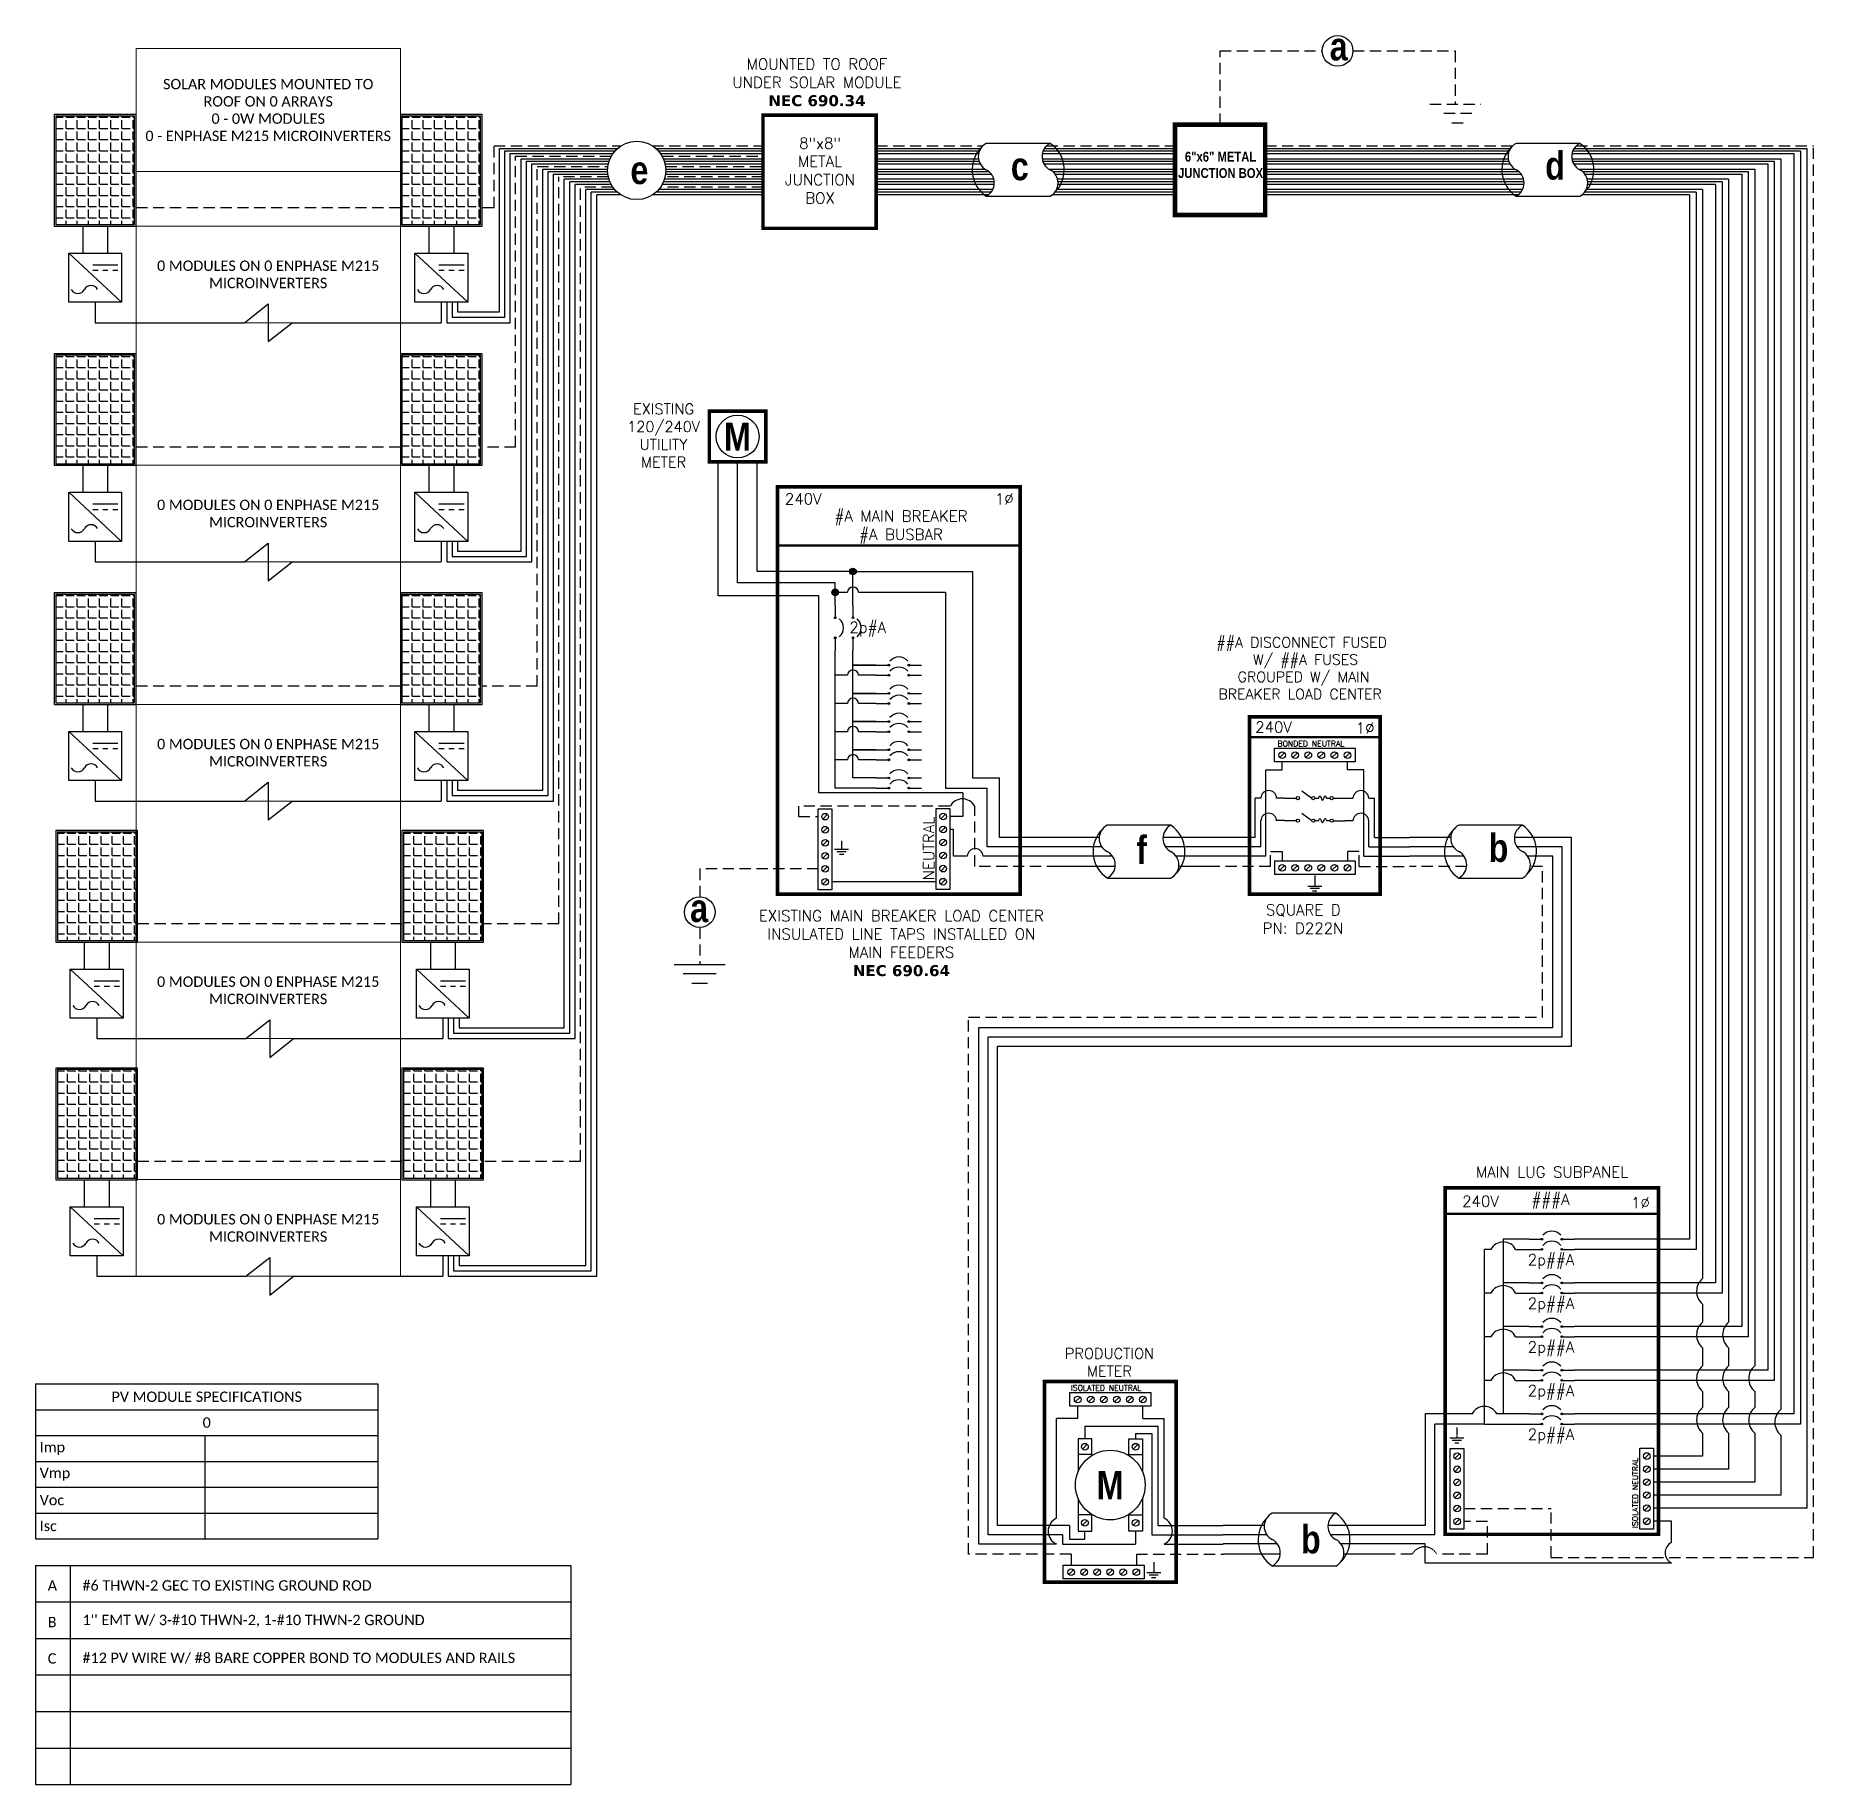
# Model space of a CAD drawing. Header units: feet. Extents: x 14669 to 15262, y 16036 to 16619.
import ezdxf

# ---------------------------------------------------------------- set-up
doc = ezdxf.new("R2010")
doc.units = ezdxf.units.FT
doc.header["$MEASUREMENT"] = 0
doc.linetypes.add('HIDDEN', pattern=[0.375, 0.25, -0.125])
for name, color, linetype in [('ONE LINE BLOCKS', 7, 'Continuous'), ('TABLES', 7, 'Continuous'), ('TEXT', 7, 'Continuous'), ('Z - TITLEBLOCK TXT', 7, 'Continuous')]:
    doc.layers.add(name, color=color, linetype=linetype)
doc.styles.add('ONE LINE TXT', font='techb___.ttf')
doc.styles.get("Standard").update_dxf_attribs({"font": 'simplex.shx'})

msp = doc.modelspace()

# ---------------------------------------------------------------- texts
at = {"layer": 'ONE LINE BLOCKS', "color": 1, "linetype": 'Continuous', "insert": (15064.55, 16580.17), "char_height": 3.2756, "width": 28.3929, "attachment_point": 2, "style": 'ONE LINE TXT'}
msp.add_mtext('6"x6" METAL JUNCTION BOX  ', dxfattribs=at)
at = {"layer": 'TABLES', "color": 1, "linetype": 'Continuous'}
msp.add_text('ISOLATED NEUTRAL', height=1.8743, dxfattribs=at).set_placement((15014.66, 16167.02))
at = {"layer": 'TEXT', "color": 1, "attachment_point": 5}
for s, width, insert, char_height in [(' \\PMOUNTED TO ROOF \\PUNDER SOLAR MODULE\\P{\\fVerdana|b1|i0|c0|p34;NEC 690.34}', 72.4158, (14929.95, 16606.32), 3.6576), ('8"x8" METAL JUNCTION BOX ', 0.4767, (14930.98, 16573.88), 3.6576), ('PRODUCTION METER', 1.3203, (15027.5, 16176.46), 3.5433)]:
    msp.add_mtext_dynamic_manual_height_columns(s, width=width, gutter_width=7.17, heights=[0], dxfattribs=dict(at, insert=insert, char_height=char_height))
at = {"layer": 'Z - TITLEBLOCK TXT', "color": 253, "linetype": 'Continuous', "style": 'ONE LINE TXT'}
msp.add_text('M', height=9.38, dxfattribs=at).set_placement((15023.21, 16130.84))
at = {"layer": 'Z - TITLEBLOCK TXT', "color": 1, "linetype": 'Continuous', "char_height": 9.3833, "attachment_point": 1, "style": 'ONE LINE TXT'}
for s, insert in [('{\\W1;\\C256;a}', (15100.95, 16620)), ('{\\W1;\\C256;c}', (14994.61, 16580.07)), ('{\\W1;\\C256;d}', (15172.81, 16580.27)), ('{\\W1;\\C256;e}', (14867.74, 16578.77)), ('{\\W1;\\C256;f}', (15036.44, 16352.06)), ('{\\W1;\\C256;b}', (15153.95, 16352.75)), ('{\\W1;\\C256;b}', (15091.37, 16122.14))]:
    msp.add_mtext_dynamic_manual_height_columns(s, width=0.1385, gutter_width=2.13, heights=[0], dxfattribs=dict(at, insert=insert))

# ---------------------------------------------------------------- blocks, each defined once
blk = doc.blocks.new('*T5')
at = {"layer": 'Defpoints', "color": 8, "linetype": 'ByBlock', "lineweight": 0, "transparency": 16777216}
for p, q in [((0, 0), (88.16, 0)), ((0, 0), (0, -409.45)), ((88.16, 0), (88.16, -409.45)), ((0, -41.08), (88.16, -41.08)), ((0, -59.24), (88.16, -59.24)), ((0, -91.46), (88.16, -91.46)), ((0, -138.99), (88.16, -138.99)), ((0, -171.21), (88.16, -171.21)), ((0, -218.74), (88.16, -218.74)), ((0, -250.97), (88.16, -250.97)), ((0, -297.99), (88.16, -297.99)), ((0, -330.21), (88.16, -330.21)), ((0, -377.23), (88.16, -377.23)), ((0, -409.45), (88.16, -409.45))]:
    blk.add_line(p, q, dxfattribs=at)
at = {"color": 0, "linetype": 'Continuous', "transparency": 16777216, "char_height": 3.4544, "width": 83.574, "attachment_point": 5}
for s, insert in [('{\\fCalibri|b0|i0|c0;SOLAR MODULES MOUNTED TO ROOF ON 0 ARRAYS^J0 - 0W MODULES^J0 - ENPHASE M215 MICROINVERTERS', (44.08, -20.54)), ('{\\fCalibri|b0|i0|c0;', (44.08, -50.16)), ('{\\fCalibri|b0|i0|c0;0 MODULES ON 0 ENPHASE M215 MICROINVERTERS', (44.08, -75.35)), ('{\\fCalibri|b0|i0|c0;', (44.08, -115.23)), ('{\\fCalibri|b0|i0|c0;0 MODULES ON 0 ENPHASE M215 MICROINVERTERS', (44.08, -155.1)), ('{\\fCalibri|b0|i0|c0;', (44.08, -194.98)), ('{\\fCalibri|b0|i0|c0;0 MODULES ON 0 ENPHASE M215 MICROINVERTERS', (44.08, -234.86)), ('{\\fCalibri|b0|i0|c0;', (44.08, -274.48)), ('{\\fCalibri|b0|i0|c0;0 MODULES ON 0 ENPHASE M215 MICROINVERTERS', (44.08, -314.1)), ('{\\fCalibri|b0|i0|c0;', (44.08, -353.72)), ('{\\fCalibri|b0|i0|c0;0 MODULES ON 0 ENPHASE M215 MICROINVERTERS', (44.08, -393.34))]:
    blk.add_mtext(s, dxfattribs=dict(at, insert=insert))
blk = doc.blocks.new('*U3')
at = {"color": 7, "linetype": 'Continuous'}
for p, q in [((6.67, 2.43), (2.91, 2.43)), ((2.44, 1.71), (0, 1.71)), ((9.57, 1.71), (6.2, 1.71)), ((2.91, -0.69), (6.67, -0.69))]:
    blk.add_line(p, q, dxfattribs=at)
at = {"color": 10, "linetype": 'Continuous'}
for p, q in [((2.59, 1.15), (0, 1.15)), ((9.57, 1.15), (6.35, 1.15))]:
    blk.add_line(p, q, dxfattribs=at)
at = {"color": 253, "linetype": 'Continuous'}
for p, q in [((3.21, 0.61), (0, 0.61)), ((9.57, 0.61), (6.97, 0.61))]:
    blk.add_line(p, q, dxfattribs=at)
at = {"color": 7, "linetype": 'Continuous'}
for centre, start, end in [((3.94, 0.87), 133.9732, 236.4265), ((5.63, 0.87), 313.9732, 56.4265)]:
    blk.add_arc(centre, 1.87, start, end, dxfattribs=at)
at = {"layer": 'TEXT', "color": 92, "linetype": 'HIDDEN', "ltscale": 15}
for p, q in [((3.37, 0), (0, 0)), ((9.57, 0), (7.14, 0))]:
    blk.add_line(p, q, dxfattribs=at)
at = {"layer": 'Z - TITLEBLOCK TXT', "linetype": 'Continuous'}
for centre, start, end in [((3.31, 1.65), 117.6639, 242.3361), ((7.08, 1.65), 117.6639, 242.3361), ((2.5, 0.09), 297.6639, 62.3361), ((6.26, 0.09), 297.6639, 62.3361)]:
    blk.add_arc(centre, 0.882, start, end, dxfattribs=at)
blk = doc.blocks.new('M_MAIN DISCO')
at = {"color": 253, "linetype": 'Continuous'}
for p, q in [((-47.96, 3.45), (-47.96, 32.21)), ((-47.96, 32.21), (-42.47, 32.21)), ((-42.47, 32.21), (-42.47, 34.82)), ((-20.72, 32.21), (-20.72, 34.82)), ((-15.23, 32.21), (-20.72, 32.21)), ((-15.23, 3.45), (-15.23, 32.21)), ((-47.96, 3.45), (-63.19, 3.45)), ((-15.23, 3.45), (0, 3.45))]:
    blk.add_line(p, q, dxfattribs=at)
at = {"color": 7, "linetype": 'Continuous'}
for p, q in [((-51.46, 9.66), (-51.46, 22.77)), ((-49.6, 22.77), (-51.46, 22.77)), ((-41.69, 22.77), (-44.32, 22.77)), ((-21.5, 22.77), (-18.87, 22.77)), ((-13.59, 22.77), (-11.73, 22.77)), ((-11.73, 9.66), (-11.73, 22.77)), ((-51.46, 9.66), (-63.19, 9.66)), ((-11.73, 9.66), (0, 9.66))]:
    blk.add_line(p, q, dxfattribs=at)
at = {"color": 1, "linetype": 'Continuous'}
for p, q in [((-31.53, 22.77), (-30.29, 22.77)), ((-27.74, 22.77), (-26.5, 22.77)), ((-31.53, 15.24), (-30.29, 15.24)), ((-27.74, 15.24), (-26.5, 15.24))]:
    blk.add_line(p, q, dxfattribs=at)
at = {"color": 10, "linetype": 'Continuous'}
for p, q in [((-49.6, 6.49), (-49.6, 15.24)), ((-41.69, 15.24), (-44.32, 15.24)), ((-21.5, 15.24), (-18.87, 15.24)), ((-13.59, 6.49), (-13.59, 15.24)), ((-49.6, 6.49), (-63.19, 6.49)), ((-13.59, 6.49), (0, 6.49))]:
    blk.add_line(p, q, dxfattribs=at)
at = {"color": 7, "linetype": 'Continuous'}
for centre in [(-46.96, 22.62), (-16.23, 22.62)]:
    blk.add_arc(centre, 2.64, 3.28193, 176.71807, dxfattribs=at)
at = {"color": 10, "linetype": 'Continuous'}
for centre in [(-46.96, 15.08), (-16.23, 15.08)]:
    blk.add_arc(centre, 2.64, 3.28193, 176.71807, dxfattribs=at)
at = {"color": 1, "linetype": 'Continuous'}
for points in [[(-30.29, 22.77), (-29.92, 23.53), (-29.02, 22.01), (-28.19, 23.53), (-27.74, 22.77)], [(-30.29, 15.24), (-29.92, 16), (-29.02, 14.47), (-28.19, 16), (-27.74, 15.24)]]:
    blk.add_spline(points, degree=3, dxfattribs=at)
at = {"layer": 'ONE LINE BLOCKS', "lineweight": 50}
blk.add_line((-53.41, 43.1), (-9.8, 43.1), dxfattribs=at)
at = {"layer": 'ONE LINE BLOCKS', "lineweight": 50, "const_width": 1.19}
blk.add_lwpolyline([(-53.41, -9.3), (-53.41, 49.88), (-9.8, 49.88), (-9.8, -9.3)], close=True, dxfattribs=at)
at = {"layer": 'TEXT', "color": 92, "linetype": 'HIDDEN', "ltscale": 15}
for p, q in [((-46.38, 0), (-63.19, 0)), ((-46.38, 0), (-46.38, 4.94)), ((-46.38, 4.94), (-42.47, 4.94)), ((-42.47, 4.94), (-42.47, 1.8)), ((-16.81, 4.94), (-20.72, 4.94)), ((-20.72, 4.94), (-20.72, 1.8)), ((-16.81, 0), (-16.81, 4.94)), ((-16.81, 0), (0, 0))]:
    blk.add_line(p, q, dxfattribs=at)
at = {"layer": 'TEXT', "color": 92, "linetype": 'Continuous', "flags": 128}
for points in [[(-31.59, -3.07), (-31.6, -6.57)], [(-33.94, -6.57), (-29.25, -6.57)], [(-30.07, -7.44), (-33.13, -7.44)], [(-30.88, -8.3), (-32.31, -8.3)]]:
    blk.add_lwpolyline(points, dxfattribs=at)
at = {"layer": 'Z - TITLEBLOCK TXT', "color": 1, "linetype": 'Continuous'}
for p, q in [((-45.07, 34.82), (-45.07, 39.36)), ((-45.07, 39.36), (-18.12, 39.36)), ((-18.12, 39.36), (-18.12, 34.82)), ((-18.12, 34.82), (-45.07, 34.82)), ((-35.88, 25.22), (-32.61, 22.78)), ((-41.69, 22.77), (-37.77, 22.77)), ((-25.42, 22.77), (-21.5, 22.77)), ((-41.69, 15.24), (-37.77, 15.24)), ((-35.88, 17.69), (-32.61, 15.24)), ((-25.42, 15.23), (-21.5, 15.23)), ((-45.07, 1.8), (-18.12, 1.8)), ((-45.07, 1.8), (-45.07, -2.74)), ((-18.12, 1.8), (-18.12, -2.74)), ((-18.12, -2.74), (-45.07, -2.74))]:
    blk.add_line(p, q, dxfattribs=at)
at = {"layer": 'Z - TITLEBLOCK TXT', "color": 4, "linetype": 'Continuous'}
for p, q in [((-41.69, 37.87), (-43.26, 36.3)), ((-37.34, 37.87), (-38.91, 36.3)), ((-32.98, 37.87), (-34.56, 36.3)), ((-28.63, 37.87), (-30.21, 36.3)), ((-24.28, 37.87), (-25.86, 36.3)), ((-19.93, 37.87), (-21.51, 36.3)), ((-41.69, 0.32), (-43.26, -1.26)), ((-37.34, 0.32), (-38.91, -1.26)), ((-32.98, 0.32), (-34.56, -1.26)), ((-28.63, 0.32), (-30.21, -1.26)), ((-24.28, 0.32), (-25.86, -1.26)), ((-19.93, 0.32), (-21.51, -1.26))]:
    blk.add_line(p, q, dxfattribs=at)
for centre in [(-42.47, 37.09), (-38.12, 37.09), (-33.77, 37.09), (-29.42, 37.09), (-25.07, 37.09), (-20.72, 37.09), (-42.47, -0.47), (-38.12, -0.47), (-33.77, -0.47), (-29.42, -0.47), (-25.07, -0.47), (-20.72, -0.47)]:
    blk.add_circle(centre, 1.11, dxfattribs=at)
at = {"layer": 'Z - TITLEBLOCK TXT', "color": 1, "linetype": 'Continuous'}
for centre in [(-37.23, 22.77), (-32.07, 22.77), (-25.96, 22.77), (-37.23, 15.24), (-32.07, 15.24), (-25.96, 15.23)]:
    blk.add_circle(centre, 0.541, dxfattribs=at)
at = {"layer": 'TABLES', "color": 4, "linetype": 'Continuous'}
blk.add_text('BONDED NEUTRAL', height=1.8743, dxfattribs=at).set_placement((-43.99, 40.01))
at = {"layer": 'TEXT', "color": 1}
for s, width, gutter_width, heights, insert, char_height, attachment_point in [('\\A1;\\pi4.2812;##A DISCONNECT FUSED \\P\\pi16.454;W/ ##A FUSES\\P\\pi11.355;GROUPED W/ MAIN \\P\\pi4.9392;BREAKER LOAD CENTER', 71.8931, 92.23, [24.13], (-68.68, 76.43), 3.4544, 1), ('240V', 0.1481, 0.75, [0], (-45.35, 46.44), 3.658, 5), ('1∅', 0.1481, 0.75, [0], (-14.78, 46.14), 3.658, 5), ('\\A1;\\pi3.6942,t21.982;SQUARE D\\P\\pi2.5621,t20.85;PN: D222N', 35.0816, 28.88, [13.54], (-51.57, -12.71), 3.6576, 1)]:
    blk.add_mtext_dynamic_manual_height_columns(s, width=width, gutter_width=gutter_width, heights=heights, dxfattribs=dict(at, insert=insert, char_height=char_height, attachment_point=attachment_point))
blk = doc.blocks.new('*T6')
at = {"layer": 'Z - TITLEBLOCK TXT', "color": 0, "lineweight": -2, "transparency": 16777216}
for p, q in [((0, 0), (114.19, 0)), ((0, 0), (0, -51.69)), ((114.19, 0), (114.19, -51.69)), ((0, -8.62), (114.19, -8.62)), ((0, -17.23), (114.19, -17.23)), ((56.41, -17.23), (56.41, -51.69)), ((0, -25.85), (114.19, -25.85)), ((0, -34.46), (114.19, -34.46)), ((0, -43.08), (114.19, -43.08)), ((0, -51.69), (114.19, -51.69))]:
    blk.add_line(p, q, dxfattribs=at)
at = {"layer": 'Z - TITLEBLOCK TXT', "color": 0, "linetype": 'Continuous', "transparency": 16777216, "char_height": 3.4544}
for s, insert, width, attachment_point in [('{\\fCalibri|b0|i0|c0;PV MODULE SPECIFICATIONS', (57.09, -4.31), 111.433, 5), ('{\\fCalibri|b0|i0|c0;0', (57.09, -12.92), 111.433, 5), ('{\\fCalibri|b0|i0|c0;Imp', (1.38, -21.54), 53.6551, 4), ('{\\fCalibri|b0|i0|c0;', (57.78, -21.54), 55.0254, 4), ('{\\fCalibri|b0|i0|c0;Vmp', (1.38, -30.15), 53.6551, 4), ('{\\fCalibri|b0|i0|c0;', (57.78, -30.15), 55.0254, 4), ('{\\fCalibri|b0|i0|c0;Voc', (1.38, -38.77), 53.6551, 4), ('{\\fCalibri|b0|i0|c0;', (57.78, -38.77), 55.0254, 4), ('{\\fCalibri|b0|i0|c0;Isc', (1.38, -47.39), 53.6551, 4), ('{\\fCalibri|b0|i0|c0;', (57.78, -47.39), 55.0254, 4)]:
    blk.add_mtext(s, dxfattribs=dict(at, insert=insert, width=width, attachment_point=attachment_point))
blk = doc.blocks.new('*T7')
at = {"linetype": 'ByBlock', "lineweight": -2, "transparency": 16777216}
for p, q in [((0, 0), (178.52, 0)), ((0, 0), (0, -72.97)), ((11.58, 0), (11.58, -72.97)), ((178.52, 0), (178.52, -72.97)), ((0, -12.11), (178.52, -12.11)), ((0, -24.28), (178.52, -24.28)), ((0, -36.46), (178.52, -36.46)), ((0, -48.64), (178.52, -48.64)), ((0, -60.81), (178.52, -60.81)), ((0, -72.97), (178.52, -72.97))]:
    blk.add_line(p, q, dxfattribs=at)
at = {"color": 0, "linetype": 'Continuous', "transparency": 16777216, "char_height": 3.4544, "attachment_point": 7}
for s, insert, width in [('{\\fCalibri|b0|i0|c0;A', (4.06, -8.36), 3.4544), ('{\\fCalibri|b0|i0|c0;#6 THWN-2 GEC TO EXISTING GROUND ROD', (15.65, -8.36), 158.8095), ('{\\fCalibri|b0|i0|c0;B', (4.06, -20.53), 3.4544), ("{\\fCalibri|b0|i0|c0;1'' EMT W/ 3-#10 THWN-2, 1-#10 THWN-2 GROUND", (15.65, -20.53), 158.8095), ('{\\fCalibri|b0|i0|c0;C', (4.06, -32.71), 3.4544), ('{\\fCalibri|b0|i0|c0;#12 PV WIRE W/ #8 BARE COPPER BOND TO MODULES AND RAILS', (15.65, -32.71), 158.8095), ('{\\fCalibri|b0|i0|c0;', (4.06, -44.89), 3.4544), ('{\\fCalibri|b0|i0|c0;', (15.65, -44.89), 158.8095), ('{\\fCalibri|b0|i0|c0;', (4.06, -57.06), 3.4544), ('{\\fCalibri|b0|i0|c0;', (15.65, -57.06), 158.8095), ('{\\fCalibri|b0|i0|c0;', (4.06, -69.22), 3.4544), ('{\\fCalibri|b0|i0|c0;', (15.65, -69.22), 158.8095)]:
    blk.add_mtext(s, dxfattribs=dict(at, insert=insert, width=width))
blk = doc.blocks.new('*U9')
at = {"layer": 'ONE LINE BLOCKS', "linetype": 'Continuous'}
h = blk.add_hatch(color=1, dxfattribs=at)
h.dxf.hatch_style = 1
edge = h.paths.add_edge_path()
edge.add_arc((52.27, 105.07), 0.291, 0, 360)
h = blk.add_hatch(color=1, dxfattribs=at)
h.dxf.hatch_style = 1
edge = h.paths.add_edge_path()
edge.add_arc((52.27, 101.69), 0.291, 0, 360)
h = blk.add_hatch(color=1, dxfattribs=at)
h.dxf.hatch_style = 1
edge = h.paths.add_edge_path()
edge.add_arc((58.94, 105.07), 0.291, 0, 360)
h = blk.add_hatch(color=1, dxfattribs=at)
h.dxf.hatch_style = 1
edge = h.paths.add_edge_path()
edge.add_arc((58.94, 101.69), 0.291, 0, 360)
h = blk.add_hatch(color=1, dxfattribs=at)
h.dxf.hatch_style = 1
edge = h.paths.add_edge_path()
edge.add_arc((52.27, 90.51), 0.291, 0, 360)
h = blk.add_hatch(color=1, dxfattribs=at)
h.dxf.hatch_style = 1
edge = h.paths.add_edge_path()
edge.add_arc((58.94, 90.51), 0.291, 0, 360)
h = blk.add_hatch(color=1, dxfattribs=at)
h.dxf.hatch_style = 1
edge = h.paths.add_edge_path()
edge.add_arc((52.27, 87.13), 0.291, 0, 360)
h = blk.add_hatch(color=1, dxfattribs=at)
h.dxf.hatch_style = 1
edge = h.paths.add_edge_path()
edge.add_arc((58.94, 87.13), 0.291, 0, 360)
h = blk.add_hatch(color=1, dxfattribs=at)
h.dxf.hatch_style = 1
edge = h.paths.add_edge_path()
edge.add_arc((52.27, 75.95), 0.291, 0, 360)
h = blk.add_hatch(color=1, dxfattribs=at)
h.dxf.hatch_style = 1
edge = h.paths.add_edge_path()
edge.add_arc((52.27, 72.57), 0.291, 0, 360)
h = blk.add_hatch(color=1, dxfattribs=at)
h.dxf.hatch_style = 1
edge = h.paths.add_edge_path()
edge.add_arc((58.94, 75.95), 0.291, 0, 360)
h = blk.add_hatch(color=1, dxfattribs=at)
h.dxf.hatch_style = 1
edge = h.paths.add_edge_path()
edge.add_arc((58.94, 72.57), 0.291, 0, 360)
h = blk.add_hatch(color=1, dxfattribs=at)
h.dxf.hatch_style = 1
edge = h.paths.add_edge_path()
edge.add_arc((52.27, 61.39), 0.291, 0, 360)
h = blk.add_hatch(color=1, dxfattribs=at)
h.dxf.hatch_style = 1
edge = h.paths.add_edge_path()
edge.add_arc((58.94, 61.39), 0.291, 0, 360)
h = blk.add_hatch(color=1, dxfattribs=at)
h.dxf.hatch_style = 1
edge = h.paths.add_edge_path()
edge.add_arc((52.27, 58.01), 0.291, 0, 360)
h = blk.add_hatch(color=1, dxfattribs=at)
h.dxf.hatch_style = 1
edge = h.paths.add_edge_path()
edge.add_arc((58.94, 58.01), 0.291, 0, 360)
h = blk.add_hatch(color=1, dxfattribs=at)
h.dxf.hatch_style = 1
edge = h.paths.add_edge_path()
edge.add_arc((52.27, 46.83), 0.291, 0, 360)
h = blk.add_hatch(color=1, dxfattribs=at)
h.dxf.hatch_style = 1
edge = h.paths.add_edge_path()
edge.add_arc((52.27, 43.45), 0.291, 0, 360)
h = blk.add_hatch(color=1, dxfattribs=at)
h.dxf.hatch_style = 1
edge = h.paths.add_edge_path()
edge.add_arc((58.94, 46.83), 0.291, 0, 360)
h = blk.add_hatch(color=1, dxfattribs=at)
h.dxf.hatch_style = 1
edge = h.paths.add_edge_path()
edge.add_arc((58.94, 43.45), 0.291, 0, 360)
at = {"color": 7, "linetype": 'Continuous'}
for p, q in [((101.52, 122.2), (101.52, 105.07)), ((110.22, 122.2), (110.22, 90.51)), ((118.92, 122.2), (118.92, 75.95)), ((127.62, 122.2), (127.62, 61.39)), ((136.32, 122.2), (136.32, 46.83)), ((48.07, 105.07), (39.41, 105.07)), ((39.41, 105.07), (39.41, 90.51)), ((101.52, 105.07), (63.14, 105.07)), ((48.07, 90.51), (39.41, 90.51)), ((39.41, 90.51), (39.41, 75.95)), ((110.22, 90.51), (63.14, 90.51)), ((48.07, 75.95), (39.41, 75.95)), ((39.41, 75.95), (39.41, 61.39)), ((118.92, 75.95), (63.14, 75.95)), ((48.07, 61.39), (39.41, 61.39)), ((39.41, 61.39), (39.41, 46.83)), ((127.62, 61.39), (63.14, 61.39)), ((29, 46.83), (13.32, 46.83)), ((13.32, 46.83), (13.32, 9.66)), ((48.07, 46.83), (37.24, 46.83)), ((136.32, 46.83), (63.14, 46.83)), ((13.32, 9.66), (0, 9.66))]:
    blk.add_line(p, q, dxfattribs=at)
at = {"color": 10, "linetype": 'Continuous'}
for p, q in [((103.7, 122.2), (103.7, 101.69)), ((112.4, 122.2), (112.4, 87.13)), ((121.1, 122.2), (121.1, 72.57)), ((129.8, 122.2), (129.8, 58.01)), ((138.5, 122.2), (138.5, 43.45)), ((33.12, 87.13), (33.12, 101.69)), ((35.29, 101.69), (33.12, 101.69)), ((43.53, 101.69), (48.07, 101.69)), ((103.7, 101.69), (63.14, 101.69)), ((33.12, 72.57), (33.12, 87.13)), ((35.29, 87.13), (33.12, 87.13)), ((43.53, 87.13), (48.07, 87.13)), ((112.4, 87.13), (63.14, 87.13)), ((33.12, 58.01), (33.12, 72.57)), ((35.29, 72.57), (33.12, 72.57)), ((43.53, 72.57), (48.07, 72.57)), ((121.1, 72.57), (63.14, 72.57)), ((33.12, 43.45), (33.12, 58.01)), ((35.29, 58.01), (33.12, 58.01)), ((43.53, 58.01), (48.07, 58.01)), ((129.8, 58.01), (63.14, 58.01)), ((33.12, 43.45), (16.61, 43.45)), ((16.61, 6.49), (16.61, 43.45)), ((33.12, 43.45), (48.07, 43.45)), ((138.5, 43.45), (63.14, 43.45)), ((16.61, 6.49), (0, 6.49))]:
    blk.add_line(p, q, dxfattribs=at)
at = {"color": 253, "linetype": 'Continuous'}
for p, q in [((105.87, 122.2), (105.87, 92)), ((114.57, 122.2), (114.57, 77.44)), ((123.27, 122.2), (123.27, 62.88)), ((131.97, 122.2), (131.97, 48.32)), ((140.67, 122.2), (140.67, 15.37)), ((105.87, 83.44), (105.87, 77.44)), ((105.87, 68.88), (105.87, 62.88)), ((114.57, 68.88), (114.57, 62.88)), ((105.87, 54.32), (105.87, 48.99)), ((114.57, 54.32), (114.57, 48.99)), ((123.27, 54.32), (123.27, 48.99)), ((105.87, 40.44), (105.87, 32.77)), ((114.57, 40.44), (114.57, 28.42)), ((123.27, 40.44), (123.27, 24.07)), ((131.97, 39.76), (131.97, 19.72)), ((105.87, 32.77), (89.53, 32.77)), ((114.57, 28.42), (89.53, 28.42)), ((123.27, 24.07), (89.53, 24.07)), ((131.97, 19.72), (89.53, 19.72)), ((140.67, 15.37), (89.53, 15.37)), ((95.54, 11.02), (89.53, 11.02)), ((95.54, 3.95), (95.54, 11.02)), ((13.32, 3.45), (0, 3.45)), ((13.32, -2.92), (13.32, 3.45)), ((95.54, -2.92), (13.32, -2.92))]:
    blk.add_line(p, q, dxfattribs=at)
at = {"color": 10, "linetype": 'Continuous'}
for centre in [(39.41, 99.53), (39.41, 84.97), (39.41, 70.41), (39.41, 55.85)]:
    blk.add_arc(centre, 4.65, 27.66392, 152.33608, dxfattribs=at)
at = {"color": 253, "linetype": 'Continuous'}
for centre, radius, start, end in [((109.45, 87.72), 5.58, 129.92155, 230.07845), ((109.45, 73.16), 5.58, 129.92155, 230.07845), ((118.15, 73.16), 5.58, 129.92155, 230.07845), ((109.45, 58.6), 5.58, 129.92155, 230.07845), ((118.15, 58.6), 5.58, 129.92155, 230.07845), ((126.85, 58.6), 5.58, 129.92155, 230.07845), ((109.45, 44.71), 5.58, 129.92155, 230.07845), ((118.15, 44.71), 5.58, 129.92155, 230.07845), ((126.85, 44.71), 5.58, 129.92155, 230.07845), ((135.55, 44.04), 5.58, 129.92155, 230.07845), ((97.2, 0.52), 3.81, 115.76292, 244.23708)]:
    blk.add_arc(centre, radius, start, end, dxfattribs=at)
at = {"color": 7, "linetype": 'Continuous'}
blk.add_arc((33.12, 44.67), 4.65, 27.66392, 152.33608, dxfattribs=at)
at = {"layer": 'ONE LINE BLOCKS', "lineweight": 50}
blk.add_line((20.02, 113.49), (91.19, 113.49), dxfattribs=at)
at = {"layer": 'ONE LINE BLOCKS', "lineweight": 50, "const_width": 1.19}
blk.add_lwpolyline([(20.02, 6.67), (20.02, 122.2), (91.19, 122.2), (91.19, 6.67)], close=True, dxfattribs=at)
at = {"layer": 'TEXT', "color": 92, "linetype": 'HIDDEN', "ltscale": 15}
for p, q in [((142.85, -1.01), (142.85, 122.2)), ((26.29, 15.3), (55.38, 15.3)), ((55.38, -1.01), (55.38, 15.3)), ((34.13, 10.94), (26.29, 10.94)), ((34.13, 0), (34.13, 10.94)), ((9.01, 0), (0, 0)), ((34.13, 0), (17.25, 0)), ((55.38, -1.01), (142.85, -1.01))]:
    blk.add_line(p, q, dxfattribs=at)
at = {"layer": 'TEXT', "color": 92, "linetype": 'HIDDEN', "flags": 128}
for points in [[(23.92, 42.29), (23.92, 38.79)], [(21.58, 38.79), (26.26, 38.79)], [(25.45, 37.92), (22.39, 37.92)], [(24.64, 37.05), (23.2, 37.05)]]:
    blk.add_lwpolyline(points, dxfattribs=at)
at = {"layer": 'TEXT', "color": 92, "linetype": 'HIDDEN', "ltscale": 0.3}
blk.add_arc((13.13, -2.16), 4.65, 27.66392, 152.33608, dxfattribs=at)
at = {"layer": 'Z - TITLEBLOCK TXT', "color": 1, "linetype": 'Continuous'}
for p, q in [((21.75, 8.35), (21.75, 35.29)), ((21.75, 35.29), (26.29, 35.29)), ((26.29, 35.29), (26.29, 8.35)), ((84.99, 8.42), (84.99, 35.37)), ((84.99, 35.37), (89.53, 35.37)), ((89.53, 35.37), (89.53, 8.42)), ((26.29, 8.35), (21.75, 8.35)), ((89.53, 8.42), (84.99, 8.42))]:
    blk.add_line(p, q, dxfattribs=at)
at = {"layer": 'Z - TITLEBLOCK TXT', "color": 4, "linetype": 'Continuous'}
for p, q in [((24.81, 33.48), (23.24, 31.91)), ((88.04, 33.56), (86.47, 31.98)), ((24.81, 29.13), (23.24, 27.56)), ((24.81, 24.78), (23.24, 23.21)), ((88.04, 29.2), (86.47, 27.63)), ((88.04, 24.85), (86.47, 23.28)), ((24.81, 20.43), (23.24, 18.86)), ((88.04, 20.5), (86.47, 18.93)), ((24.81, 16.08), (23.24, 14.51)), ((88.04, 16.15), (86.47, 14.58)), ((24.81, 11.73), (23.24, 10.16)), ((88.04, 11.8), (86.47, 10.23))]:
    blk.add_line(p, q, dxfattribs=at)
at = {"layer": 'Z - TITLEBLOCK TXT', "color": 1, "linetype": 'Continuous', "flags": 128}
for points in [[(48.07, 105.07), (52.27, 105.07)], [(48.07, 105.07), (52.27, 105.07)], [(48.07, 101.69), (52.27, 101.69)], [(48.07, 101.69), (52.27, 101.69)], [(58.94, 105.07), (63.14, 105.07)], [(58.94, 101.69), (63.14, 101.69)], [(48.07, 90.51), (52.27, 90.51)], [(48.07, 90.51), (52.27, 90.51)], [(58.94, 90.51), (63.14, 90.51)], [(48.07, 87.13), (52.27, 87.13)], [(48.07, 87.13), (52.27, 87.13)], [(58.94, 87.13), (63.14, 87.13)], [(48.07, 75.95), (52.27, 75.95)], [(48.07, 75.95), (52.27, 75.95)], [(48.07, 72.57), (52.27, 72.57)], [(48.07, 72.57), (52.27, 72.57)], [(58.94, 75.95), (63.14, 75.95)], [(58.94, 72.57), (63.14, 72.57)], [(48.07, 61.39), (52.27, 61.39)], [(48.07, 61.39), (52.27, 61.39)], [(58.94, 61.39), (63.14, 61.39)], [(48.07, 58.01), (52.27, 58.01)], [(48.07, 58.01), (52.27, 58.01)], [(58.94, 58.01), (63.14, 58.01)], [(48.07, 46.83), (52.27, 46.83)], [(48.07, 46.83), (52.27, 46.83)], [(48.07, 43.45), (52.27, 43.45)], [(48.07, 43.45), (52.27, 43.45)], [(58.94, 46.83), (63.14, 46.83)], [(58.94, 43.45), (63.14, 43.45)]]:
    blk.add_lwpolyline(points, dxfattribs=at)
at = {"layer": 'Z - TITLEBLOCK TXT', "color": 1, "linetype": 'Continuous'}
for centre in [(52.27, 105.07), (52.27, 101.69), (58.94, 105.07), (58.94, 101.69), (52.27, 90.51), (58.94, 90.51), (52.27, 87.13), (58.94, 87.13), (52.27, 75.95), (52.27, 72.57), (58.94, 75.95), (58.94, 72.57), (52.27, 61.39), (58.94, 61.39), (52.27, 58.01), (58.94, 58.01), (52.27, 46.83), (52.27, 43.45), (58.94, 46.83), (58.94, 43.45)]:
    blk.add_circle(centre, 0.291, dxfattribs=at)
at = {"layer": 'Z - TITLEBLOCK TXT', "color": 4, "linetype": 'Continuous'}
for centre in [(24.02, 32.7), (87.26, 32.77), (24.02, 28.35), (24.02, 24), (87.26, 28.42), (87.26, 24.07), (24.02, 19.65), (87.26, 19.72), (24.02, 15.3), (24.02, 10.94), (87.26, 15.37), (87.26, 11.02)]:
    blk.add_circle(centre, 1.11, dxfattribs=at)
at = {"layer": 'Z - TITLEBLOCK TXT', "color": 1, "linetype": 'Continuous'}
for centre in [(55.6, 103.87), (55.6, 100.49), (55.6, 89.31), (55.6, 85.93), (55.6, 74.75), (55.6, 71.37), (55.6, 60.19), (55.6, 56.81), (55.6, 45.63), (55.6, 42.25)]:
    blk.add_arc(centre, 3.93, 40.3392, 139.6608, dxfattribs=at)
at = {"layer": 'TABLES', "color": 1, "linetype": 'Continuous'}
for p in [(47.57, 96.45), (47.57, 81.89), (47.57, 67.33), (47.57, 52.77), (47.57, 38.21)]:
    blk.add_text('2p##A', height=3.658, dxfattribs=at).set_placement(p)
at = {"layer": 'TABLES', "color": 4, "linetype": 'Continuous'}
blk.add_text('ISOLATED NEUTRAL', height=1.8743, rotation=90, dxfattribs=at).set_placement((84.33, 8.78))
at = {"layer": 'TEXT', "color": 1, "attachment_point": 5}
for s, width, gutter_width, insert, char_height in [('MAIN LUG SUBPANEL ', 62.3984, 7.17, (55.69, 127.48), 3.6576), ('240V', 0.1481, 0.75, (31.81, 117.75), 3.658), ('###A', 0.1481, 0.75, (55.19, 117.75), 3.658), ('1∅', 0.1481, 0.75, (85.17, 117.24), 3.658)]:
    blk.add_mtext_dynamic_manual_height_columns(s, width=width, gutter_width=gutter_width, heights=[0], dxfattribs=dict(at, insert=insert, char_height=char_height))
blk = doc.blocks.new('*U8')
at = {"layer": 'ONE LINE BLOCKS', "linetype": 'Continuous'}
h = blk.add_hatch(color=254, dxfattribs=at)
h.dxf.hatch_style = 1
edge = h.paths.add_edge_path()
edge.add_arc((-68.38, 98.34), 1.11, 0, 360)
h = blk.add_hatch(color=254, dxfattribs=at)
h.dxf.hatch_style = 1
edge = h.paths.add_edge_path()
edge.add_arc((-74.3, 91.39), 1.11, 0, 360)
h = blk.add_hatch(color=1, dxfattribs=at)
h.dxf.hatch_style = 1
edge = h.paths.add_edge_path()
edge.add_arc((-74.3, 82.89), 0.291, 0, 360)
h = blk.add_hatch(color=1, dxfattribs=at)
h.dxf.hatch_style = 1
edge = h.paths.add_edge_path()
edge.add_arc((-68.38, 82.89), 0.291, 0, 360)
h = blk.add_hatch(color=1, dxfattribs=at)
h.dxf.hatch_style = 1
edge = h.paths.add_edge_path()
edge.add_arc((-74.3, 76.21), 0.291, 0, 360)
h = blk.add_hatch(color=1, dxfattribs=at)
h.dxf.hatch_style = 1
edge = h.paths.add_edge_path()
edge.add_arc((-68.38, 76.21), 0.291, 0, 360)
h = blk.add_hatch(color=1, dxfattribs=at)
h.dxf.hatch_style = 1
edge = h.paths.add_edge_path()
edge.add_arc((-56.39, 67.09), 0.291, 0, 360)
h = blk.add_hatch(color=1, dxfattribs=at)
h.dxf.hatch_style = 1
edge = h.paths.add_edge_path()
edge.add_arc((-49.72, 67.09), 0.291, 0, 360)
h = blk.add_hatch(color=1, dxfattribs=at)
h.dxf.hatch_style = 1
edge = h.paths.add_edge_path()
edge.add_arc((-56.39, 63.72), 0.291, 0, 360)
h = blk.add_hatch(color=1, dxfattribs=at)
h.dxf.hatch_style = 1
edge = h.paths.add_edge_path()
edge.add_arc((-49.72, 63.72), 0.291, 0, 360)
h = blk.add_hatch(color=1, dxfattribs=at)
h.dxf.hatch_style = 1
edge = h.paths.add_edge_path()
edge.add_arc((-56.39, 57.69), 0.291, 0, 360)
h = blk.add_hatch(color=1, dxfattribs=at)
h.dxf.hatch_style = 1
edge = h.paths.add_edge_path()
edge.add_arc((-56.39, 54.31), 0.291, 0, 360)
h = blk.add_hatch(color=1, dxfattribs=at)
h.dxf.hatch_style = 1
edge = h.paths.add_edge_path()
edge.add_arc((-49.72, 57.69), 0.291, 0, 360)
h = blk.add_hatch(color=1, dxfattribs=at)
h.dxf.hatch_style = 1
edge = h.paths.add_edge_path()
edge.add_arc((-49.72, 54.31), 0.291, 0, 360)
h = blk.add_hatch(color=1, dxfattribs=at)
h.dxf.hatch_style = 1
edge = h.paths.add_edge_path()
edge.add_arc((-56.39, 48.29), 0.291, 0, 360)
h = blk.add_hatch(color=1, dxfattribs=at)
h.dxf.hatch_style = 1
edge = h.paths.add_edge_path()
edge.add_arc((-49.72, 48.29), 0.291, 0, 360)
h = blk.add_hatch(color=1, dxfattribs=at)
h.dxf.hatch_style = 1
edge = h.paths.add_edge_path()
edge.add_arc((-56.39, 44.91), 0.291, 0, 360)
h = blk.add_hatch(color=1, dxfattribs=at)
h.dxf.hatch_style = 1
edge = h.paths.add_edge_path()
edge.add_arc((-49.72, 44.91), 0.291, 0, 360)
h = blk.add_hatch(color=1, dxfattribs=at)
h.dxf.hatch_style = 1
edge = h.paths.add_edge_path()
edge.add_arc((-56.39, 38.89), 0.291, 0, 360)
h = blk.add_hatch(color=1, dxfattribs=at)
h.dxf.hatch_style = 1
edge = h.paths.add_edge_path()
edge.add_arc((-56.39, 35.51), 0.291, 0, 360)
h = blk.add_hatch(color=1, dxfattribs=at)
h.dxf.hatch_style = 1
edge = h.paths.add_edge_path()
edge.add_arc((-49.72, 38.89), 0.291, 0, 360)
h = blk.add_hatch(color=1, dxfattribs=at)
h.dxf.hatch_style = 1
edge = h.paths.add_edge_path()
edge.add_arc((-49.72, 35.51), 0.291, 0, 360)
h = blk.add_hatch(color=1, dxfattribs=at)
h.dxf.hatch_style = 1
edge = h.paths.add_edge_path()
edge.add_arc((-56.39, 29.48), 0.291, 0, 360)
h = blk.add_hatch(color=1, dxfattribs=at)
h.dxf.hatch_style = 1
edge = h.paths.add_edge_path()
edge.add_arc((-49.72, 29.48), 0.291, 0, 360)
h = blk.add_hatch(color=1, dxfattribs=at)
h.dxf.hatch_style = 1
edge = h.paths.add_edge_path()
edge.add_arc((-56.39, 26.1), 0.291, 0, 360)
h = blk.add_hatch(color=1, dxfattribs=at)
h.dxf.hatch_style = 1
edge = h.paths.add_edge_path()
edge.add_arc((-49.72, 26.1), 0.291, 0, 360)
at = {"color": 155, "true_color": 0x647190}
blk.add_line((-93.51, 126.59), (-12.6, 126.59), dxfattribs=at)
at = {"color": 10, "linetype": 'Continuous'}
for p, q in [((-23.58, 6.49), (-23.58, 26.1)), ((-19.54, 26.1), (-19.54, 26.1)), ((0, 6.49), (-23.58, 6.49))]:
    blk.add_line(p, q, dxfattribs=at)
at = {"color": 7, "linetype": 'Continuous'}
for p, q in [((-19.55, 9.66), (-19.55, 29.48)), ((0, 9.66), (-19.55, 9.66))]:
    blk.add_line(p, q, dxfattribs=at)
at = {"color": 253, "linetype": 'Continuous'}
for p, q in [((-34.9, 12.29), (-36.07, 12.29)), ((-34.9, 3.45), (-34.9, 12.29)), ((-30.25, 3.45), (-34.9, 3.45)), ((0, 3.45), (-24.98, 3.45))]:
    blk.add_line(p, q, dxfattribs=at)
at = {"color": 7, "linetype": 'Continuous'}
blk.add_circle((-119.49, -15.26), 5.11, dxfattribs=at)
at = {"color": 253, "linetype": 'Continuous'}
blk.add_arc((-27.62, 3.3), 2.64, 3.28193, 176.71807, dxfattribs=at)
at = {"layer": 'ONE LINE BLOCKS', "lineweight": 50}
blk.add_line((-93.51, 106.95), (-12.6, 106.95), dxfattribs=at)
at = {"layer": 'ONE LINE BLOCKS', "lineweight": 50, "const_width": 1.19}
for points in [[(-116.27, 134.89), (-116.27, 151.79), (-97.41, 151.79), (-97.41, 134.89)], [(-93.51, -9.3), (-93.51, 126.59), (-12.6, 126.59), (-12.6, -9.3)]]:
    blk.add_lwpolyline(points, close=True, dxfattribs=at)
at = {"layer": 'TEXT', "color": 92, "linetype": 'HIDDEN', "ltscale": 15}
for p, q in [((-36.07, 20.02), (-86.54, 20.02)), ((-86.54, 20.02), (-86.54, 16.57)), ((-27.75, 0), (-27.75, 20.02)), ((-86.54, 16.57), (-79.95, 16.57)), ((0, 0), (-27.75, 0)), ((-79.95, -0.83), (-119.49, -0.83)), ((-119.49, -0.83), (-119.49, -10.15)), ((-119.49, -20.38), (-119.49, -32.73))]:
    blk.add_line(p, q, dxfattribs=at)
at = {"layer": 'TEXT', "color": 92, "linetype": 'Continuous', "ltscale": 15}
blk.add_line((-40.61, -5.18), (-75.41, -5.18), dxfattribs=at)
at = {"layer": 'TEXT', "color": 92, "linetype": 'Continuous', "flags": 128}
for points in [[(-72.19, 8.54), (-72.19, 5.69)], [(-74.53, 5.69), (-69.85, 5.69)], [(-70.66, 4.83), (-73.72, 4.83)], [(-71.47, 3.96), (-72.91, 3.96)]]:
    blk.add_lwpolyline(points, dxfattribs=at)
at = {"layer": 'TEXT', "color": 92, "linetype": 'Continuous', "ltscale": 4, "flags": 128}
for points in [[(-127.97, -32.73), (-111.01, -32.73)], [(-113.95, -35.88), (-125.03, -35.88)], [(-116.88, -39.02), (-122.09, -39.02)]]:
    blk.add_lwpolyline(points, dxfattribs=at)
at = {"layer": 'TEXT', "linetype": 'Continuous'}
blk.add_circle((-106.84, 143.34), 7.15, dxfattribs=at)
at = {"layer": 'TEXT', "color": 92, "linetype": 'Continuous', "ltscale": 0.3}
blk.add_arc((-31.87, 17.86), 4.65, 27.66392, 152.33608, dxfattribs=at)
at = {"layer": 'Z - TITLEBLOCK TXT', "color": 253, "linetype": 'Continuous'}
for p, q in [((-113.33, 90.2), (-113.33, 134.89)), ((-79.78, 90.2), (-113.33, 90.2)), ((-79.78, 24.52), (-79.78, 90.2)), ((-31.78, 24.52), (-79.78, 24.52)), ((-31.78, 24.52), (-31.78, 16.64)), ((-31.78, 16.64), (-36.07, 16.64))]:
    blk.add_line(p, q, dxfattribs=at)
at = {"layer": 'Z - TITLEBLOCK TXT', "color": 10, "linetype": 'Continuous'}
for p, q in [((-106.84, 94.51), (-106.84, 134.89)), ((-74.3, 94.51), (-106.84, 94.51)), ((-74.3, 87.09), (-74.3, 94.51)), ((-73.19, 91.39), (-70.25, 91.39)), ((-66.51, 91.39), (-37.57, 91.39)), ((-37.57, 91.39), (-37.57, 26.1)), ((-74.3, 26.1), (-74.3, 72.02)), ((-70.25, 63.72), (-74.3, 63.72)), ((-60.59, 63.72), (-66.51, 63.72)), ((-70.25, 54.31), (-74.3, 54.31)), ((-60.59, 54.31), (-66.51, 54.31)), ((-70.25, 44.91), (-74.3, 44.91)), ((-60.59, 44.91), (-66.51, 44.91)), ((-70.25, 35.51), (-74.3, 35.51)), ((-60.59, 35.51), (-66.51, 35.51)), ((-60.59, 26.1), (-74.3, 26.1)), ((-37.57, 26.1), (-23.58, 26.1))]:
    blk.add_line(p, q, dxfattribs=at)
at = {"layer": 'Z - TITLEBLOCK TXT', "color": 7, "linetype": 'Continuous'}
for p, q in [((-100.35, 98.34), (-100.35, 134.89)), ((-68.38, 98.34), (-100.35, 98.34)), ((-68.38, 87.09), (-68.38, 98.34)), ((-67.27, 98.34), (-28.47, 98.34)), ((-28.47, 98.34), (-28.47, 29.48)), ((-68.38, 57.69), (-68.38, 72.02)), ((-68.38, 67.09), (-60.59, 67.09)), ((-60.59, 67.09), (-68.38, 67.09)), ((-68.38, 48.29), (-68.38, 57.69)), ((-68.38, 57.69), (-60.59, 57.69)), ((-60.59, 57.69), (-68.38, 57.69)), ((-68.38, 38.89), (-68.38, 48.29)), ((-68.38, 48.29), (-60.59, 48.29)), ((-60.59, 48.29), (-68.38, 48.29)), ((-68.38, 29.48), (-68.38, 38.89)), ((-68.38, 38.89), (-60.59, 38.89)), ((-60.59, 38.89), (-68.38, 38.89)), ((-60.59, 29.48), (-68.38, 29.48)), ((-28.47, 29.48), (-19.55, 29.48))]:
    blk.add_line(p, q, dxfattribs=at)
at = {"layer": 'Z - TITLEBLOCK TXT', "color": 1, "linetype": 'Continuous'}
for p, q in [((-79.95, -7.78), (-79.95, 19.17)), ((-79.95, 19.17), (-75.41, 19.17)), ((-75.41, 19.17), (-75.41, -7.78)), ((-40.61, -7.71), (-40.61, 19.24)), ((-40.61, 19.24), (-36.07, 19.24)), ((-36.07, 19.24), (-36.07, -7.71)), ((-75.41, -7.78), (-79.95, -7.78)), ((-36.07, -7.71), (-40.61, -7.71))]:
    blk.add_line(p, q, dxfattribs=at)
at = {"layer": 'Z - TITLEBLOCK TXT', "color": 4, "linetype": 'Continuous'}
for p, q in [((-76.9, 17.35), (-78.47, 15.78)), ((-76.9, 13), (-78.47, 11.43)), ((-37.55, 17.43), (-39.13, 15.85)), ((-37.55, 13.08), (-39.13, 11.5)), ((-76.9, 8.65), (-78.47, 7.08)), ((-37.55, 8.73), (-39.13, 7.15)), ((-76.9, 4.3), (-78.47, 2.73)), ((-37.55, 4.38), (-39.13, 2.8)), ((-37.55, 0.03), (-39.13, -1.55)), ((-76.9, -0.05), (-78.47, -1.62)), ((-76.9, -4.4), (-78.47, -5.97)), ((-37.55, -4.33), (-39.13, -5.9))]:
    blk.add_line(p, q, dxfattribs=at)
at = {"layer": 'Z - TITLEBLOCK TXT', "color": 1, "linetype": 'Continuous', "flags": 128}
for points in [[(-74.3, 87.09), (-74.3, 82.89)], [(-74.3, 87.09), (-74.3, 82.89)], [(-68.38, 87.09), (-68.38, 82.89)], [(-68.38, 87.09), (-68.38, 82.89)], [(-74.3, 76.21), (-74.3, 72.02)], [(-68.38, 76.21), (-68.38, 72.02)], [(-60.59, 67.09), (-56.39, 67.09)], [(-60.59, 67.09), (-56.39, 67.09)], [(-49.72, 67.09), (-45.52, 67.09)], [(-60.59, 63.72), (-56.39, 63.72)], [(-60.59, 63.72), (-56.39, 63.72)], [(-49.72, 63.72), (-45.52, 63.72)], [(-60.59, 57.69), (-56.39, 57.69)], [(-60.59, 57.69), (-56.39, 57.69)], [(-60.59, 54.31), (-56.39, 54.31)], [(-60.59, 54.31), (-56.39, 54.31)], [(-49.72, 57.69), (-45.52, 57.69)], [(-49.72, 54.31), (-45.52, 54.31)], [(-60.59, 48.29), (-56.39, 48.29)], [(-60.59, 48.29), (-56.39, 48.29)], [(-49.72, 48.29), (-45.52, 48.29)], [(-60.59, 44.91), (-56.39, 44.91)], [(-60.59, 44.91), (-56.39, 44.91)], [(-49.72, 44.91), (-45.52, 44.91)], [(-60.59, 38.89), (-56.39, 38.89)], [(-60.59, 38.89), (-56.39, 38.89)], [(-49.72, 38.89), (-45.52, 38.89)], [(-60.59, 35.51), (-56.39, 35.51)], [(-60.59, 35.51), (-56.39, 35.51)], [(-49.72, 35.51), (-45.52, 35.51)], [(-60.59, 29.48), (-56.39, 29.48)], [(-60.59, 29.48), (-56.39, 29.48)], [(-60.59, 26.1), (-56.39, 26.1)], [(-60.59, 26.1), (-56.39, 26.1)], [(-49.72, 29.48), (-45.52, 29.48)], [(-49.72, 26.1), (-45.52, 26.1)]]:
    blk.add_lwpolyline(points, dxfattribs=at)
at = {"layer": 'Z - TITLEBLOCK TXT', "color": 7, "linetype": 'Continuous'}
for centre in [(-68.38, 98.34), (-68.38, 98.34), (-74.3, 91.39)]:
    blk.add_circle(centre, 1.11, dxfattribs=at)
at = {"layer": 'Z - TITLEBLOCK TXT', "color": 1, "linetype": 'Continuous'}
for centre in [(-74.3, 82.89), (-68.38, 82.89), (-74.3, 76.21), (-68.38, 76.21), (-56.39, 67.09), (-49.72, 67.09), (-56.39, 63.72), (-49.72, 63.72), (-56.39, 57.69), (-56.39, 54.31), (-49.72, 57.69), (-49.72, 54.31), (-56.39, 48.29), (-49.72, 48.29), (-56.39, 44.91), (-49.72, 44.91), (-56.39, 38.89), (-56.39, 35.51), (-49.72, 38.89), (-49.72, 35.51), (-56.39, 29.48), (-49.72, 29.48), (-56.39, 26.1), (-49.72, 26.1)]:
    blk.add_circle(centre, 0.291, dxfattribs=at)
at = {"layer": 'Z - TITLEBLOCK TXT', "color": 4, "linetype": 'Continuous'}
for centre in [(-77.68, 16.57), (-77.68, 12.22), (-38.34, 16.64), (-38.34, 12.29), (-77.68, 7.87), (-38.34, 7.94), (-77.68, 3.52), (-77.68, -0.83), (-38.34, 3.59), (-38.34, -0.76), (-77.68, -5.18), (-38.34, -5.11)]:
    blk.add_circle(centre, 1.11, dxfattribs=at)
at = {"layer": 'Z - TITLEBLOCK TXT', "color": 10, "linetype": 'Continuous'}
for centre in [(-68.38, 91.28), (-68.38, 63.61), (-68.38, 54.21), (-68.38, 44.8), (-68.38, 35.4)]:
    blk.add_arc(centre, 1.87, 3.2937, 176.7063, dxfattribs=at)
at = {"layer": 'Z - TITLEBLOCK TXT', "color": 1, "linetype": 'Continuous'}
for centre, start, end in [((-75.49, 79.55), 310.3392, 49.6608), ((-69.57, 79.55), 310.3392, 49.6608), ((-53.05, 65.9), 40.3392, 139.6608), ((-53.05, 62.52), 40.3392, 139.6608), ((-53.05, 56.5), 40.3392, 139.6608), ((-53.05, 53.12), 40.3392, 139.6608), ((-53.05, 47.1), 40.3392, 139.6608), ((-53.05, 43.72), 40.3392, 139.6608), ((-53.05, 37.69), 40.3392, 139.6608), ((-53.05, 34.31), 40.3392, 139.6608), ((-53.05, 28.29), 40.3392, 139.6608), ((-53.05, 24.91), 40.3392, 139.6608)]:
    blk.add_arc(centre, 3.93, start, end, dxfattribs=at)
at = {"layer": 'TABLES', "color": 1, "linetype": 'Continuous'}
blk.add_text('NEUTRAL', height=3.658, rotation=90, dxfattribs=at).set_placement((-41.27, -4.66))
at = {"layer": 'TEXT', "color": 1, "attachment_point": 5}
for s, width, gutter_width, heights, insert, char_height in [('EXISTING\\P120/240V UTILITY METER', 0.0523, 7.17, [0], (-131.55, 143.68), 3.5433), ('240V', 0.1481, 0.75, [0], (-84.98, 122.54), 3.658), ('#A MAIN BREAKER\\P#A BUSBAR', 72.4998, 0.75, [0], (-52.35, 113.14), 3.6576), ('1∅', 0.1481, 0.75, [0], (-17.91, 122.54), 3.658), ('2p#A', 0.1481, 0.75, [0], (-63.46, 79.11), 3.658), ('EXISTING MAIN BREAKER LOAD CENTER INSULATED LINE TAPS INSTALLED ON MAIN FEEDERS\\P{\\fVerdana|b1|i0|c0|p34;NEC 690.64}', 98.9176, 7.17, [106.42], (-52.23, -25.66), 3.6576)]:
    blk.add_mtext_dynamic_manual_height_columns(s, width=width, gutter_width=gutter_width, heights=heights, dxfattribs=dict(at, insert=insert, char_height=char_height))
at = {"layer": 'Z - TITLEBLOCK TXT', "color": 253, "linetype": 'Continuous', "style": 'ONE LINE TXT'}
blk.add_text('M', height=9.38, dxfattribs=at).set_placement((-111.4, 138.62))
at = {"layer": 'Z - TITLEBLOCK TXT', "color": 1, "linetype": 'Continuous', "insert": (-122.68, -9.21), "char_height": 9.3833, "attachment_point": 1, "style": 'ONE LINE TXT'}
blk.add_mtext_dynamic_manual_height_columns('{\\W1;\\C256;a}', width=0.1385, gutter_width=2.13, heights=[0], dxfattribs=at)

# ---------------------------------------------------------------- hatches: boundary and pattern name
at = {"layer": 'ONE LINE BLOCKS', "linetype": 'Continuous'}
h = msp.add_hatch(dxfattribs=at)
h.set_pattern_fill('ANGLE', color=256, scale=13.54666)
h.set_pattern_definition([(0, (14739.1355, 4573.7728), (0, 3.7253315), [2.709332, -1.0159995]), (90, (14739.1355, 4573.7728), (-3.7253315, 2e-16), [2.709332, -1.0159995])])
h.paths.add_polyline_path([(14676.12, 16592.07), (14676.12, 16555.89), (14702.36, 16555.89), (14702.36, 16592.07)])
h = msp.add_hatch(dxfattribs=at)
h.set_pattern_fill('ANGLE', color=256, scale=13.54666)
h.set_pattern_definition([(0, (14854.5554, 4573.7728), (0, 3.7253315), [2.709332, -1.0159995]), (90, (14854.5554, 4573.7728), (-3.7253315, 2e-16), [2.709332, -1.0159995])])
h.paths.add_polyline_path([(14791.54, 16592.07), (14791.54, 16555.89), (14817.78, 16555.89), (14817.78, 16592.07)])
h = msp.add_hatch(dxfattribs=at)
h.set_pattern_fill('ANGLE', color=256, scale=13.54666)
h.set_pattern_definition([(0, (14739.1355, 4494.0197), (0, 3.7253315), [2.709332, -1.0159995]), (90, (14739.1355, 4494.0197), (-3.7253315, 2e-16), [2.709332, -1.0159995])])
h.paths.add_polyline_path([(14676.12, 16512.32), (14676.12, 16476.13), (14702.36, 16476.13), (14702.36, 16512.32)])
h = msp.add_hatch(dxfattribs=at)
h.set_pattern_fill('ANGLE', color=256, scale=13.54666)
h.set_pattern_definition([(0, (14854.5554, 4494.0197), (0, 3.7253315), [2.709332, -1.0159995]), (90, (14854.5554, 4494.0197), (-3.7253315, 2e-16), [2.709332, -1.0159995])])
h.paths.add_polyline_path([(14791.54, 16512.32), (14791.54, 16476.13), (14817.78, 16476.13), (14817.78, 16512.32)])
h = msp.add_hatch(dxfattribs=at)
h.set_pattern_fill('ANGLE', color=256, scale=13.54666)
h.set_pattern_definition([(0, (14739.1355, 4414.2665), (0, 3.7253315), [2.709332, -1.0159995]), (90, (14739.1355, 4414.2665), (-3.7253315, 2e-16), [2.709332, -1.0159995])])
h.paths.add_polyline_path([(14676.12, 16432.56), (14676.12, 16396.38), (14702.36, 16396.38), (14702.36, 16432.56)])
h = msp.add_hatch(dxfattribs=at)
h.set_pattern_fill('ANGLE', color=256, scale=13.54666)
h.set_pattern_definition([(0, (14854.5554, 4414.2665), (0, 3.7253315), [2.709332, -1.0159995]), (90, (14854.5554, 4414.2665), (-3.7253315, 2e-16), [2.709332, -1.0159995])])
h.paths.add_polyline_path([(14791.54, 16432.56), (14791.54, 16396.38), (14817.78, 16396.38), (14817.78, 16432.56)])
h = msp.add_hatch(dxfattribs=at)
h.set_pattern_fill('ANGLE', color=256, scale=13.54666)
h.set_pattern_definition([(0, (14739.6446, 4335.0224), (0, 3.7253315), [2.709332, -1.0159995]), (90, (14739.6446, 4335.0224), (-3.7253315, 2e-16), [2.709332, -1.0159995])])
h.paths.add_polyline_path([(14676.63, 16353.32), (14676.63, 16317.14), (14702.87, 16317.14), (14702.87, 16353.32)])
h = msp.add_hatch(dxfattribs=at)
h.set_pattern_fill('ANGLE', color=256, scale=13.54666)
h.set_pattern_definition([(0, (14855.0644, 4335.0224), (0, 3.7253315), [2.709332, -1.0159995]), (90, (14855.0644, 4335.0224), (-3.7253315, 2e-16), [2.709332, -1.0159995])])
h.paths.add_polyline_path([(14792.05, 16353.32), (14792.05, 16317.14), (14818.29, 16317.14), (14818.29, 16353.32)])
h = msp.add_hatch(dxfattribs=at)
h.set_pattern_fill('ANGLE', color=256, scale=13.54666)
h.set_pattern_definition([(0, (14739.6446, 4255.7784), (0, 3.7253315), [2.709332, -1.0159995]), (90, (14739.6446, 4255.7784), (-3.7253315, 2e-16), [2.709332, -1.0159995])])
h.paths.add_polyline_path([(14676.63, 16274.08), (14676.63, 16237.89), (14702.87, 16237.89), (14702.87, 16274.08)])
h = msp.add_hatch(dxfattribs=at)
h.set_pattern_fill('ANGLE', color=256, scale=13.54666)
h.set_pattern_definition([(0, (14855.0644, 4255.7784), (0, 3.7253315), [2.709332, -1.0159995]), (90, (14855.0644, 4255.7784), (-3.7253315, 2e-16), [2.709332, -1.0159995])])
h.paths.add_polyline_path([(14792.05, 16274.08), (14792.05, 16237.89), (14818.29, 16237.89), (14818.29, 16274.08)])

# ---------------------------------------------------------------- linework, layer by layer
at = {"color": 253, "linetype": 'Continuous'}
for p, q in [((14824.06, 16526.76), (14824.06, 16581.31)), ((14824.06, 16581.31), (14863.52, 16581.31)), ((14831.27, 16577.86), (14860.97, 16577.86)), ((14831.27, 16447.01), (14831.27, 16577.86)), ((14876.19, 16581.31), (14911.95, 16581.31)), ((14878.74, 16577.86), (14911.95, 16577.86)), ((14949.73, 16581.31), (14984.58, 16581.31)), ((14949.73, 16577.86), (14983.81, 16577.86)), ((15005.05, 16577.86), (15049.32, 16577.86)), ((15005.82, 16581.31), (15049.32, 16581.31)), ((15079.42, 16581.31), (15161.24, 16581.31)), ((15079.42, 16577.86), (15160.47, 16577.86)), ((15181.72, 16577.86), (15251.39, 16577.86)), ((15182.48, 16581.31), (15260.09, 16581.31)), ((15251.39, 16577.86), (15251.39, 16234.64)), ((15260.09, 16581.31), (15260.09, 16234.64)), ((14838.48, 16574.42), (14860.15, 16574.42)), ((14838.48, 16367.25), (14838.48, 16574.42)), ((14879.56, 16574.42), (14911.95, 16574.42)), ((14949.73, 16574.42), (14985.99, 16574.42)), ((15007.23, 16574.42), (15049.32, 16574.42)), ((15079.42, 16574.42), (15162.65, 16574.42)), ((15183.89, 16574.42), (15242.69, 16574.42)), ((15242.69, 16574.42), (15242.69, 16234.64)), ((14860.6, 16570.98), (14845.69, 16570.98)), ((14845.69, 16288.01), (14845.69, 16570.98)), ((14852.9, 16208.77), (14852.9, 16567.54)), ((14862.55, 16567.54), (14852.9, 16567.54)), ((14911.95, 16567.54), (14877.16, 16567.54)), ((14911.95, 16570.98), (14879.11, 16570.98)), ((14988.94, 16570.98), (14949.73, 16570.98)), ((14988.57, 16567.54), (14949.73, 16567.54)), ((15049.32, 16567.54), (15009.81, 16567.54)), ((15049.32, 16570.98), (15010.18, 16570.98)), ((15165.6, 16570.98), (15079.42, 16570.98)), ((15165.23, 16567.54), (15079.42, 16567.54)), ((15225.29, 16567.54), (15186.47, 16567.54)), ((15233.99, 16570.98), (15186.84, 16570.98)), ((15225.29, 16567.54), (15225.29, 16234.64)), ((15233.99, 16570.98), (15233.99, 16234.64)), ((14810.07, 16526.76), (14824.06, 16526.76)), ((14810.07, 16447.01), (14831.27, 16447.01)), ((14810.07, 16367.25), (14838.48, 16367.25)), ((15145.68, 16345.32), (15127.57, 16345.32)), ((15175.4, 16345.32), (15166.92, 16345.32)), ((15175.4, 16288.09), (15175.4, 16345.32)), ((14810.58, 16288.01), (14845.69, 16288.01)), ((14983.96, 16288.09), (15175.4, 16288.09)), ((14983.96, 16115.89), (14983.96, 16288.09)), ((14810.58, 16208.77), (14852.9, 16208.77)), ((15016.9, 16157.73), (15009.83, 16157.73)), ((15009.83, 16124.5), (15009.83, 16157.73)), ((15016.9, 16157.73), (15016.9, 16161.82)), ((15038.65, 16157.73), (15038.65, 16161.82)), ((15038.65, 16157.73), (15045.71, 16157.73)), ((15045.71, 16124.5), (15045.71, 16157.73)), ((15009.83, 16115.89), (14983.96, 16115.89)), ((15045.71, 16115.89), (15065.38, 16115.89))]:
    msp.add_line(p, q, dxfattribs=at)
at = {"color": 10, "linetype": 'Continuous'}
for p, q in [((14825.87, 16524.96), (14825.87, 16580.45)), ((14825.87, 16580.45), (14862.64, 16580.45)), ((14877.07, 16580.45), (14911.95, 16580.45)), ((14949.73, 16580.45), (14984.13, 16580.45)), ((15005.37, 16580.45), (15049.32, 16580.45)), ((15079.42, 16580.45), (15160.79, 16580.45)), ((15182.03, 16580.45), (15257.92, 16580.45)), ((15257.92, 16580.45), (15257.92, 16234.64)), ((14833.07, 16577), (14860.63, 16577)), ((14833.07, 16445.21), (14833.07, 16577)), ((14840.28, 16573.56), (14860.15, 16573.56)), ((14840.28, 16365.45), (14840.28, 16573.56)), ((14879.07, 16577), (14911.95, 16577)), ((14879.56, 16573.56), (14911.95, 16573.56)), ((14949.73, 16577), (14984.01, 16577)), ((14949.73, 16573.56), (14987.32, 16573.56)), ((15005.26, 16577), (15049.32, 16577)), ((15008.57, 16573.56), (15049.32, 16573.56)), ((15079.42, 16577), (15160.67, 16577)), ((15079.42, 16573.56), (15163.98, 16573.56)), ((15181.92, 16577), (15249.22, 16577)), ((15185.23, 16573.56), (15240.52, 16573.56)), ((15240.52, 16573.56), (15240.52, 16234.64)), ((15249.22, 16577), (15249.22, 16234.64)), ((14860.92, 16570.12), (14847.49, 16570.12)), ((14847.49, 16286.21), (14847.49, 16570.12)), ((14854.7, 16206.96), (14854.7, 16566.68)), ((14863.4, 16566.68), (14854.7, 16566.68)), ((14911.95, 16566.68), (14876.31, 16566.68)), ((14911.95, 16570.12), (14878.79, 16570.12)), ((14989.08, 16570.12), (14949.73, 16570.12)), ((14988.02, 16566.68), (14949.73, 16566.68)), ((15049.32, 16566.68), (15009.26, 16566.68)), ((15049.32, 16570.12), (15010.32, 16570.12)), ((15165.74, 16570.12), (15079.42, 16570.12)), ((15164.68, 16566.68), (15079.42, 16566.68)), ((15223.11, 16566.68), (15185.93, 16566.68)), ((15231.81, 16570.12), (15186.98, 16570.12)), ((15223.11, 16566.68), (15223.11, 16234.64)), ((15231.81, 16570.12), (15231.81, 16234.64)), ((14808.27, 16524.96), (14825.87, 16524.96)), ((14808.27, 16445.21), (14833.07, 16445.21)), ((14808.27, 16365.45), (14840.28, 16365.45)), ((15142.2, 16348.36), (15127.57, 16348.36)), ((15178.44, 16348.36), (15163.44, 16348.36)), ((15178.44, 16285.05), (15178.44, 16348.36)), ((14808.78, 16286.21), (14847.49, 16286.21)), ((14987, 16285.05), (15178.44, 16285.05)), ((14987, 16118.93), (14987, 16285.05)), ((14808.78, 16206.96), (14854.7, 16206.96)), ((15036.23, 16152.76), (15036.23, 16150.94)), ((15036.23, 16152.76), (15041.67, 16152.76)), ((15041.67, 16152.76), (15041.67, 16118.93)), ((15011.8, 16118.93), (14987, 16118.93)), ((15011.8, 16118.93), (15011.8, 16115.89)), ((15011.8, 16115.89), (15036.23, 16115.89)), ((15036.23, 16120.18), (15036.23, 16115.89)), ((15041.67, 16118.93), (15065.38, 16118.93))]:
    msp.add_line(p, q, dxfattribs=at)
at = {"linetype": 'Continuous'}
for p, q in [((14827.67, 16523.16), (14827.67, 16579.59)), ((14827.67, 16579.59), (14861.95, 16579.59)), ((14877.76, 16579.59), (14911.95, 16579.59)), ((14949.73, 16579.59), (14983.86, 16579.59)), ((15005.11, 16579.59), (15049.32, 16579.59)), ((15079.42, 16579.59), (15160.53, 16579.59)), ((15181.77, 16579.59), (15255.74, 16579.59)), ((14834.88, 16576.14), (14860.39, 16576.14)), ((14834.88, 16443.4), (14834.88, 16576.14)), ((14842.09, 16572.7), (14860.22, 16572.7)), ((14842.09, 16363.65), (14842.09, 16572.7)), ((14879.32, 16576.14), (14911.95, 16576.14)), ((14879.49, 16572.7), (14911.95, 16572.7)), ((14949.73, 16576.14), (14984.39, 16576.14)), ((14949.73, 16572.7), (14988.13, 16572.7)), ((15005.64, 16576.14), (15049.32, 16576.14)), ((15009.37, 16572.7), (15049.32, 16572.7)), ((15079.42, 16576.14), (15161.05, 16576.14)), ((15079.42, 16572.7), (15164.79, 16572.7)), ((15182.3, 16576.14), (15247.04, 16576.14)), ((15186.03, 16572.7), (15238.34, 16572.7)), ((14861.34, 16569.26), (14849.29, 16569.26)), ((14849.29, 16284.41), (14849.29, 16569.26)), ((14856.5, 16205.16), (14856.5, 16565.81)), ((14864.52, 16565.81), (14856.5, 16565.81)), ((14911.95, 16565.81), (14875.18, 16565.81)), ((14911.95, 16569.26), (14878.37, 16569.26)), ((14989.06, 16569.26), (14949.73, 16569.26)), ((14987.15, 16565.81), (14949.73, 16565.81)), ((15049.32, 16565.81), (15008.39, 16565.81)), ((15049.32, 16569.26), (15010.31, 16569.26)), ((15165.73, 16569.26), (15079.42, 16569.26)), ((15163.81, 16565.81), (15079.42, 16565.81)), ((15220.94, 16565.81), (15185.06, 16565.81)), ((15229.64, 16569.26), (15186.97, 16569.26)), ((14685.09, 16555.38), (14685.09, 16546.37)), ((14693.4, 16555.38), (14693.4, 16546.37)), ((14800.51, 16555.38), (14800.51, 16546.37)), ((14808.82, 16555.38), (14808.82, 16546.37)), ((14680.42, 16546.37), (14698.07, 16546.37)), ((14680.42, 16529.98), (14680.42, 16546.37)), ((14680.42, 16546.37), (14698.07, 16529.98)), ((14698.07, 16546.37), (14698.07, 16529.98)), ((14795.84, 16546.37), (14813.49, 16546.37)), ((14795.84, 16529.98), (14795.84, 16546.37)), ((14795.84, 16546.37), (14813.49, 16529.98)), ((14813.49, 16546.37), (14813.49, 16529.98)), ((14698.07, 16529.98), (14680.42, 16529.98)), ((14813.49, 16529.98), (14795.84, 16529.98)), ((14806.47, 16523.16), (14827.67, 16523.16)), ((14685.09, 16475.62), (14685.09, 16466.61)), ((14693.4, 16475.62), (14693.4, 16466.61)), ((14800.51, 16475.62), (14800.51, 16466.61)), ((14808.82, 16475.62), (14808.82, 16466.61)), ((14680.42, 16466.61), (14698.07, 16466.61)), ((14680.42, 16450.22), (14680.42, 16466.61)), ((14680.42, 16466.61), (14698.07, 16450.22)), ((14698.07, 16466.61), (14698.07, 16450.22)), ((14795.84, 16466.61), (14813.49, 16466.61)), ((14795.84, 16450.22), (14795.84, 16466.61)), ((14795.84, 16466.61), (14813.49, 16450.22)), ((14813.49, 16466.61), (14813.49, 16450.22)), ((14698.07, 16450.22), (14680.42, 16450.22)), ((14813.49, 16450.22), (14795.84, 16450.22)), ((14806.47, 16443.4), (14834.88, 16443.4)), ((14685.09, 16395.87), (14685.09, 16386.86)), ((14693.4, 16395.87), (14693.4, 16386.86)), ((14800.51, 16395.87), (14800.51, 16386.86)), ((14808.82, 16395.87), (14808.82, 16386.86)), ((14680.42, 16386.86), (14698.07, 16386.86)), ((14680.42, 16370.47), (14680.42, 16386.86)), ((14680.42, 16386.86), (14698.07, 16370.47)), ((14698.07, 16386.86), (14698.07, 16370.47)), ((14795.84, 16386.86), (14813.49, 16386.86)), ((14795.84, 16370.47), (14795.84, 16386.86)), ((14795.84, 16386.86), (14813.49, 16370.47)), ((14813.49, 16386.86), (14813.49, 16370.47)), ((14698.07, 16370.47), (14680.42, 16370.47)), ((14813.49, 16370.47), (14795.84, 16370.47)), ((14806.47, 16363.65), (14842.09, 16363.65)), ((14685.6, 16316.63), (14685.6, 16307.62)), ((14693.9, 16316.63), (14693.9, 16307.62)), ((14801.02, 16316.63), (14801.02, 16307.62)), ((14809.32, 16316.63), (14809.32, 16307.62)), ((14680.93, 16307.62), (14698.57, 16307.62)), ((14680.93, 16291.23), (14680.93, 16307.62)), ((14680.93, 16307.62), (14698.57, 16291.23)), ((14698.57, 16307.62), (14698.57, 16291.23)), ((14796.35, 16307.62), (14813.99, 16307.62)), ((14796.35, 16291.23), (14796.35, 16307.62)), ((14796.35, 16307.62), (14813.99, 16291.23)), ((14813.99, 16307.62), (14813.99, 16291.23)), ((14698.57, 16291.23), (14680.93, 16291.23)), ((14813.99, 16291.23), (14796.35, 16291.23)), ((14806.97, 16284.41), (14849.29, 16284.41)), ((14685.6, 16237.38), (14685.6, 16228.37)), ((14693.9, 16237.38), (14693.9, 16228.37)), ((14801.02, 16237.38), (14801.02, 16228.37)), ((14809.32, 16237.38), (14809.32, 16228.37)), ((14680.93, 16228.37), (14698.57, 16228.37)), ((14680.93, 16211.98), (14680.93, 16228.37)), ((14680.93, 16228.37), (14698.57, 16211.98)), ((14698.57, 16228.37), (14698.57, 16211.98)), ((14796.35, 16228.37), (14813.99, 16228.37)), ((14796.35, 16211.98), (14796.35, 16228.37)), ((14796.35, 16228.37), (14813.99, 16211.98)), ((14813.99, 16228.37), (14813.99, 16211.98)), ((14698.57, 16211.98), (14680.93, 16211.98)), ((14813.99, 16211.98), (14796.35, 16211.98)), ((14806.97, 16205.16), (14856.5, 16205.16))]:
    msp.add_line(p, q, dxfattribs=at)
at = {"color": 7, "linetype": 'Continuous'}
for p, q in [((15007.67, 16582.98), (14986.42, 16582.98)), ((15184.33, 16582.98), (15163.09, 16582.98)), ((15255.74, 16579.59), (15255.74, 16234.64)), ((15238.34, 16572.7), (15238.34, 16234.64)), ((15247.04, 16576.14), (15247.04, 16234.64)), ((15220.94, 16565.81), (15220.94, 16234.64)), ((15229.64, 16569.26), (15229.64, 16234.64)), ((14986.42, 16565.35), (15007.67, 16565.35)), ((15163.09, 16565.35), (15184.33, 16565.35)), ((15165.21, 16355.61), (15143.97, 16355.61)), ((15141.32, 16351.53), (15127.57, 16351.53)), ((15181.61, 16351.53), (15162.56, 16351.53)), ((15181.61, 16281.88), (15181.61, 16351.53)), ((15143.97, 16337.98), (15165.21, 16337.98)), ((14990.17, 16281.88), (15181.61, 16281.88)), ((14990.17, 16122.11), (14990.17, 16281.88)), ((15019.32, 16155.13), (15019.32, 16150.94)), ((15019.32, 16155.13), (15043.65, 16155.13)), ((15043.65, 16155.13), (15043.65, 16122.11)), ((15014.13, 16122.11), (14990.17, 16122.11)), ((15014.13, 16122.11), (15014.13, 16117.52)), ((15043.65, 16122.11), (15065.38, 16122.11)), ((15014.13, 16117.52), (15019.32, 16117.52)), ((15019.32, 16117.52), (15019.32, 16120.18))]:
    msp.add_line(p, q, dxfattribs=at)
at = {"color": 1, "linetype": 'Continuous'}
for p, q in [((15021.59, 16145.74), (15017.05, 16145.74)), ((15033.96, 16145.74), (15038.5, 16145.74)), ((15021.59, 16125.57), (15017.05, 16125.57)), ((15033.96, 16125.57), (15038.5, 16125.57))]:
    msp.add_line(p, q, dxfattribs=at)
at = {"linetype": 'Continuous', "flags": 128}
for points in [[(14675.62, 16592.58), (14675.62, 16555.38), (14702.87, 16555.38), (14702.87, 16592.58), (14675.62, 16592.58)], [(14791.03, 16592.58), (14791.03, 16555.38), (14818.29, 16555.38), (14818.29, 16592.58), (14791.03, 16592.58)], [(14675.62, 16512.83), (14675.62, 16475.62), (14702.87, 16475.62), (14702.87, 16512.83), (14675.62, 16512.83)], [(14791.03, 16512.83), (14791.03, 16475.62), (14818.29, 16475.62), (14818.29, 16512.83), (14791.03, 16512.83)], [(14675.62, 16433.07), (14675.62, 16395.87), (14702.87, 16395.87), (14702.87, 16433.07), (14675.62, 16433.07)], [(14791.03, 16433.07), (14791.03, 16395.87), (14818.29, 16395.87), (14818.29, 16433.07), (14791.03, 16433.07)], [(14676.12, 16353.83), (14676.12, 16316.63), (14703.38, 16316.63), (14703.38, 16353.83), (14676.12, 16353.83)], [(14791.54, 16353.83), (14791.54, 16316.63), (14818.8, 16316.63), (14818.8, 16353.83), (14791.54, 16353.83)], [(14676.12, 16274.58), (14676.12, 16237.38), (14703.38, 16237.38), (14703.38, 16274.58), (14676.12, 16274.58)], [(14791.54, 16274.58), (14791.54, 16237.38), (14818.8, 16237.38), (14818.8, 16274.58), (14791.54, 16274.58)]]:
    msp.add_lwpolyline(points, dxfattribs=at)
for points in [[(14676.12, 16592.07), (14676.12, 16555.89), (14702.36, 16555.89), (14702.36, 16592.07)], [(14791.54, 16592.07), (14791.54, 16555.89), (14817.78, 16555.89), (14817.78, 16592.07)], [(14676.12, 16512.32), (14676.12, 16476.13), (14702.36, 16476.13), (14702.36, 16512.32)], [(14791.54, 16512.32), (14791.54, 16476.13), (14817.78, 16476.13), (14817.78, 16512.32)], [(14676.12, 16432.56), (14676.12, 16396.38), (14702.36, 16396.38), (14702.36, 16432.56)], [(14791.54, 16432.56), (14791.54, 16396.38), (14817.78, 16396.38), (14817.78, 16432.56)], [(14676.63, 16353.32), (14676.63, 16317.14), (14702.87, 16317.14), (14702.87, 16353.32)], [(14792.05, 16353.32), (14792.05, 16317.14), (14818.29, 16317.14), (14818.29, 16353.32)], [(14676.63, 16274.08), (14676.63, 16237.89), (14702.87, 16237.89), (14702.87, 16274.08)], [(14792.05, 16274.08), (14792.05, 16237.89), (14818.29, 16237.89), (14818.29, 16274.08)]]:
    msp.add_lwpolyline(points, close=True, dxfattribs=at)
at = {"color": 7, "linetype": 'Continuous'}
for centre, radius in [((15103.59, 16613.81), 5.11), ((14869.85, 16573.94), 9.72)]:
    msp.add_circle(centre, radius, dxfattribs=at)
for centre, start, end in [((14992.27, 16574.16), 133.97324, 236.42648), ((15001.82, 16574.16), 313.97324, 56.42648), ((15168.94, 16574.16), 133.97324, 236.42648), ((15178.48, 16574.16), 313.97324, 56.42648), ((15149.82, 16346.79), 133.97324, 236.42648), ((15159.36, 16346.79), 313.97324, 56.42648)]:
    msp.add_arc(centre, 10.58, start, end, dxfattribs=at)
at = {"color": 253, "linetype": 'Continuous'}
for centre, start, end in [((15011.75, 16120.2), 113.9997, 246.0003), ((15043.8, 16120.2), 293.9997, 66.0003)]:
    msp.add_arc(centre, 4.71, start, end, dxfattribs=at)
at = {"layer": 'ONE LINE BLOCKS', "lineweight": 50}
for points, const_width in [([(14949.73, 16554.62), (14911.95, 16554.62), (14911.95, 16592.4), (14949.73, 16592.4)], 1.19), ([(15079.42, 16559.11), (15049.32, 16559.11), (15049.32, 16589.21), (15079.42, 16589.21)], 1.53), ([(15005.82, 16103.15), (15005.82, 16170.11), (15049.73, 16170.11), (15049.73, 16103.15)], 1.19)]:
    msp.add_lwpolyline(points, close=True, dxfattribs=dict(at, const_width=const_width))
at = {"layer": 'TEXT', "color": 92, "linetype": 'HIDDEN', "ltscale": 15}
for p, q in [((15064.37, 16589.21), (15064.37, 16613.81)), ((15064.37, 16613.81), (15098.48, 16613.81)), ((15108.71, 16613.81), (15142.82, 16613.81)), ((15142.82, 16613.81), (15142.82, 16596.02)), ((14822.26, 16561.43), (14822.26, 16582.17)), ((14822.26, 16582.17), (14864.69, 16582.17)), ((14829.47, 16578.72), (14861.4, 16578.72)), ((14829.47, 16481.67), (14829.47, 16578.72)), ((14875.02, 16582.17), (14911.95, 16582.17)), ((14878.31, 16578.72), (14911.95, 16578.72)), ((14949.73, 16582.17), (14985.3, 16582.17)), ((15006.54, 16582.17), (15049.32, 16582.17)), ((15079.42, 16582.17), (15161.96, 16582.17)), ((15183.2, 16582.17), (15262.27, 16582.17)), ((15262.27, 16234.64), (15262.27, 16582.17)), ((14836.68, 16575.28), (14860.23, 16575.28)), ((14836.68, 16401.92), (14836.68, 16575.28)), ((14860.37, 16571.84), (14843.89, 16571.84)), ((14843.89, 16322.77), (14843.89, 16571.84)), ((14911.95, 16571.84), (14879.34, 16571.84)), ((14879.48, 16575.28), (14911.95, 16575.28)), ((14851.1, 16243.52), (14851.1, 16568.4)), ((14861.87, 16568.4), (14851.1, 16568.4)), ((14911.95, 16568.4), (14877.83, 16568.4)), ((14822.26, 16561.43), (14818.29, 16561.43)), ((14829.47, 16481.67), (14818.29, 16481.67)), ((14836.68, 16401.92), (14818.29, 16401.92)), ((15146.61, 16341.87), (15127.57, 16341.87)), ((15171.95, 16341.87), (15167.85, 16341.87)), ((15171.95, 16291.54), (15171.95, 16341.87)), ((14843.89, 16322.68), (14818.8, 16322.68)), ((14980.51, 16291.54), (15171.95, 16291.54)), ((14980.51, 16112.45), (14980.51, 16291.54)), ((14851.1, 16243.43), (14818.8, 16243.43)), ((15014.71, 16112.45), (14980.51, 16112.45)), ((15014.71, 16112.45), (15014.71, 16108.78)), ((15036.46, 16112.45), (15036.46, 16108.78)), ((15036.46, 16112.45), (15065.38, 16112.45))]:
    msp.add_line(p, q, dxfattribs=at)
at = {"layer": 'TEXT', "color": 92, "linetype": 'HIDDEN', "ltscale": 15, "flags": 128}
for points in [[(15134.34, 16596.02), (15151.3, 16596.02)], [(15148.36, 16592.88), (15137.28, 16592.88)], [(15145.42, 16589.73), (15140.22, 16589.73)], [(14791.03, 16561.43), (14702.87, 16561.43)], [(14791.03, 16481.67), (14702.87, 16481.67)], [(14791.03, 16401.92), (14702.87, 16401.92)], [(14791.54, 16322.68), (14703.38, 16322.68)], [(14791.54, 16243.43), (14703.38, 16243.43)]]:
    msp.add_lwpolyline(points, dxfattribs=at)
at = {"layer": 'TEXT', "color": 92, "linetype": 'Continuous', "flags": 128}
for points in [[(15042.26, 16109.87), (15042.26, 16106.36)], [(15039.91, 16106.36), (15044.6, 16106.36)], [(15043.78, 16105.5), (15040.73, 16105.5)], [(15042.97, 16104.63), (15041.54, 16104.63)]]:
    msp.add_lwpolyline(points, dxfattribs=at)
at = {"layer": 'TEXT', "linetype": 'Continuous'}
msp.add_circle((15027.77, 16135.56), 11.62, dxfattribs=at)
at = {"layer": 'Z - TITLEBLOCK TXT', "color": 7, "linetype": 'Continuous'}
for p, q in [((14696.84, 16542.37), (14688.45, 16542.37)), ((14812.26, 16542.37), (14803.87, 16542.37)), ((14690.2, 16540.56), (14688.45, 16540.56)), ((14693.52, 16540.56), (14691.77, 16540.56)), ((14696.84, 16540.56), (14695.09, 16540.56)), ((14805.62, 16540.56), (14803.87, 16540.56)), ((14808.94, 16540.56), (14807.19, 16540.56)), ((14812.26, 16540.56), (14810.51, 16540.56)), ((14739, 16523.16), (14746.95, 16529.42)), ((14746.95, 16529.42), (14746.95, 16516.89)), ((14746.95, 16516.89), (14754.91, 16523.16)), ((14696.84, 16462.62), (14688.45, 16462.62)), ((14690.2, 16460.81), (14688.45, 16460.81)), ((14693.52, 16460.81), (14691.77, 16460.81)), ((14696.84, 16460.81), (14695.09, 16460.81)), ((14812.26, 16462.62), (14803.87, 16462.62)), ((14805.62, 16460.81), (14803.87, 16460.81)), ((14808.94, 16460.81), (14807.19, 16460.81)), ((14812.26, 16460.81), (14810.51, 16460.81)), ((14739, 16443.4), (14746.95, 16449.67)), ((14746.95, 16449.67), (14746.95, 16437.14)), ((14746.95, 16437.14), (14754.91, 16443.4)), ((14696.84, 16382.87), (14688.45, 16382.87)), ((14812.26, 16382.87), (14803.87, 16382.87)), ((14690.2, 16381.05), (14688.45, 16381.05)), ((14693.52, 16381.05), (14691.77, 16381.05)), ((14696.84, 16381.05), (14695.09, 16381.05)), ((14805.62, 16381.05), (14803.87, 16381.05)), ((14808.94, 16381.05), (14807.19, 16381.05)), ((14812.26, 16381.05), (14810.51, 16381.05)), ((14739, 16363.65), (14746.95, 16369.91)), ((14746.95, 16369.91), (14746.95, 16357.39)), ((14746.95, 16357.39), (14754.91, 16363.65)), ((14697.35, 16303.62), (14688.96, 16303.62)), ((14690.71, 16301.81), (14688.96, 16301.81)), ((14694.03, 16301.81), (14692.28, 16301.81)), ((14697.35, 16301.81), (14695.6, 16301.81)), ((14812.77, 16303.62), (14804.38, 16303.62)), ((14806.13, 16301.81), (14804.38, 16301.81)), ((14809.45, 16301.81), (14807.7, 16301.81)), ((14812.77, 16301.81), (14811.02, 16301.81)), ((14739.51, 16284.41), (14747.46, 16290.67)), ((14747.46, 16290.67), (14747.46, 16278.14)), ((14747.46, 16278.14), (14755.42, 16284.41)), ((14697.35, 16224.38), (14688.96, 16224.38)), ((14690.71, 16222.56), (14688.96, 16222.56)), ((14694.03, 16222.56), (14692.28, 16222.56)), ((14697.35, 16222.56), (14695.6, 16222.56)), ((14812.77, 16224.38), (14804.38, 16224.38)), ((14806.13, 16222.56), (14804.38, 16222.56)), ((14809.45, 16222.56), (14807.7, 16222.56)), ((14812.77, 16222.56), (14811.02, 16222.56)), ((14739.51, 16205.16), (14747.46, 16211.43)), ((14747.46, 16211.43), (14747.46, 16198.9)), ((14747.46, 16198.9), (14755.42, 16205.16))]:
    msp.add_line(p, q, dxfattribs=at)
at = {"layer": 'Z - TITLEBLOCK TXT', "color": 1, "linetype": 'Continuous'}
for p, q in [((15014.3, 16161.82), (15014.3, 16166.36)), ((15014.3, 16166.36), (15041.25, 16166.36)), ((15041.25, 16166.36), (15041.25, 16161.82)), ((15041.25, 16161.82), (15014.3, 16161.82)), ((15017.05, 16150.94), (15017.05, 16140.03)), ((15021.59, 16150.94), (15017.05, 16150.94)), ((15021.59, 16145.4), (15021.59, 16150.94)), ((15033.96, 16145.4), (15033.96, 16150.94)), ((15033.96, 16150.94), (15038.5, 16150.94)), ((15038.5, 16150.94), (15038.5, 16140.03)), ((15017.05, 16131.08), (15017.05, 16120.18)), ((15038.5, 16131.08), (15038.5, 16120.18)), ((15021.59, 16120.18), (15021.59, 16125.72)), ((15033.96, 16120.18), (15033.96, 16125.72)), ((15017.05, 16120.18), (15021.59, 16120.18)), ((15038.5, 16120.18), (15033.96, 16120.18)), ((15012.11, 16104.24), (15012.11, 16108.78)), ((15012.11, 16108.78), (15039.06, 16108.78)), ((15039.06, 16104.24), (15012.11, 16104.24)), ((15039.06, 16108.78), (15039.06, 16104.24))]:
    msp.add_line(p, q, dxfattribs=at)
at = {"layer": 'Z - TITLEBLOCK TXT', "color": 4, "linetype": 'Continuous'}
for p, q in [((15017.68, 16164.88), (15016.11, 16163.31)), ((15022.03, 16164.88), (15020.46, 16163.31)), ((15026.38, 16164.88), (15024.81, 16163.31)), ((15030.74, 16164.88), (15029.16, 16163.31)), ((15035.09, 16164.88), (15033.51, 16163.31)), ((15039.44, 16164.88), (15037.86, 16163.31)), ((15020.1, 16149.13), (15018.53, 16147.55)), ((15037.02, 16149.13), (15035.44, 16147.55)), ((15020.1, 16123.76), (15018.53, 16122.19)), ((15037.02, 16123.76), (15035.44, 16122.19)), ((15015.49, 16107.3), (15013.92, 16105.73)), ((15019.85, 16107.3), (15018.27, 16105.73)), ((15024.2, 16107.3), (15022.62, 16105.73)), ((15028.55, 16107.3), (15026.97, 16105.73)), ((15032.9, 16107.3), (15031.32, 16105.73)), ((15037.25, 16107.3), (15035.68, 16105.73))]:
    msp.add_line(p, q, dxfattribs=at)
at = {"layer": 'Z - TITLEBLOCK TXT', "linetype": 'Continuous', "flags": 128}
for points in [[(14689.24, 16529.98), (14689.24, 16523.16)], [(14804.66, 16529.98), (14804.66, 16523.16)], [(14806.47, 16529.98), (14806.47, 16523.16)], [(14689.24, 16523.16), (14739, 16523.16)], [(14754.91, 16523.16), (14804.66, 16523.16)], [(14689.24, 16450.22), (14689.24, 16443.4)], [(14804.66, 16450.22), (14804.66, 16443.4)], [(14806.47, 16450.22), (14806.47, 16443.4)], [(14689.24, 16443.4), (14739, 16443.4)], [(14754.91, 16443.4), (14804.66, 16443.4)], [(14689.24, 16370.47), (14689.24, 16363.65)], [(14804.66, 16370.47), (14804.66, 16363.65)], [(14806.47, 16370.47), (14806.47, 16363.65)], [(14689.24, 16363.65), (14739, 16363.65)], [(14754.91, 16363.65), (14804.66, 16363.65)], [(14689.75, 16291.23), (14689.75, 16284.41)], [(14805.17, 16291.23), (14805.17, 16284.41)], [(14806.97, 16291.23), (14806.97, 16284.41)], [(14689.75, 16284.41), (14739.51, 16284.41)], [(14755.42, 16284.41), (14805.17, 16284.41)], [(14689.75, 16211.98), (14689.75, 16205.16)], [(14805.17, 16211.98), (14805.17, 16205.16)], [(14806.97, 16211.98), (14806.97, 16205.16)], [(14689.75, 16205.16), (14739.51, 16205.16)], [(14755.42, 16205.16), (14805.17, 16205.16)]]:
    msp.add_lwpolyline(points, dxfattribs=at)
at = {"layer": 'Z - TITLEBLOCK TXT', "color": 10, "linetype": 'Continuous', "flags": 128}
for points in [[(14808.27, 16529.98), (14808.27, 16524.96)], [(14808.27, 16450.22), (14808.27, 16445.21)], [(14808.27, 16370.47), (14808.27, 16365.45)], [(14808.78, 16291.23), (14808.78, 16286.21)], [(14808.78, 16211.98), (14808.78, 16206.96)]]:
    msp.add_lwpolyline(points, dxfattribs=at)
at = {"layer": 'Z - TITLEBLOCK TXT', "color": 253, "linetype": 'Continuous', "flags": 128}
for points in [[(14810.07, 16529.98), (14810.07, 16526.76)], [(14810.07, 16450.22), (14810.07, 16447.01)], [(14810.07, 16370.47), (14810.07, 16367.25)], [(14810.58, 16291.23), (14810.58, 16288.01)], [(14810.58, 16211.98), (14810.58, 16208.77)]]:
    msp.add_lwpolyline(points, dxfattribs=at)
at = {"layer": 'Z - TITLEBLOCK TXT', "color": 4, "linetype": 'Continuous'}
for centre in [(15016.9, 16164.09), (15021.25, 16164.09), (15025.6, 16164.09), (15029.95, 16164.09), (15034.3, 16164.09), (15038.65, 16164.09), (15019.32, 16148.34), (15036.23, 16148.34), (15019.32, 16122.98), (15036.23, 16122.98), (15014.71, 16106.51), (15019.06, 16106.51), (15023.41, 16106.51), (15027.76, 16106.51), (15032.11, 16106.51), (15036.46, 16106.51)]:
    msp.add_circle(centre, 1.11, dxfattribs=at)
at = {"layer": 'Z - TITLEBLOCK TXT', "linetype": 'Continuous'}
for centre, radius, start, end in [((14988.73, 16578.57), 4.98, 117.66392, 242.33608), ((15009.98, 16578.57), 4.98, 117.66392, 242.33608), ((15165.4, 16578.57), 4.98, 117.66392, 242.33608), ((15186.64, 16578.57), 4.98, 117.66392, 242.33608), ((14984.11, 16569.76), 4.98, 297.66392, 62.33608), ((15005.36, 16569.76), 4.98, 297.66392, 62.33608), ((15160.78, 16569.76), 4.98, 297.66392, 62.33608), ((15182.02, 16569.76), 4.98, 297.66392, 62.33608), ((14683.48, 16535.38), 2.48, 207.66392, 332.33608), ((14687.87, 16533.08), 2.48, 27.66392, 152.33608), ((14798.9, 16535.38), 2.48, 207.66392, 332.33608), ((14803.29, 16533.08), 2.48, 27.66392, 152.33608), ((14683.48, 16455.63), 2.48, 207.66392, 332.33608), ((14687.87, 16453.33), 2.48, 27.66392, 152.33608), ((14798.9, 16455.63), 2.48, 207.66392, 332.33608), ((14803.29, 16453.33), 2.48, 27.66392, 152.33608), ((14687.87, 16373.58), 2.48, 27.66392, 152.33608), ((14803.29, 16373.58), 2.48, 27.66392, 152.33608), ((14683.48, 16375.88), 2.48, 207.66392, 332.33608), ((14798.9, 16375.88), 2.48, 207.66392, 332.33608), ((15146.28, 16351.2), 4.98, 117.66392, 242.33608), ((15167.52, 16351.2), 4.98, 117.66392, 242.33608), ((15141.66, 16342.39), 4.98, 297.66392, 62.33608), ((15162.9, 16342.39), 4.98, 297.66392, 62.33608), ((14683.99, 16296.63), 2.48, 207.66392, 332.33608), ((14688.38, 16294.33), 2.48, 27.66392, 152.33608), ((14799.41, 16296.63), 2.48, 207.66392, 332.33608), ((14803.8, 16294.33), 2.48, 27.66392, 152.33608), ((14683.99, 16217.39), 2.48, 207.66392, 332.33608), ((14688.38, 16215.09), 2.48, 27.66392, 152.33608), ((14799.41, 16217.39), 2.48, 207.66392, 332.33608), ((14803.8, 16215.09), 2.48, 27.66392, 152.33608)]:
    msp.add_arc(centre, radius, start, end, dxfattribs=at)

# ---------------------------------------------------------------- block references
for name, p in [('*T5', (14702.87, 16614.62)), ('M_MAIN DISCO', (15127.57, 16341.87)), ('*U9', (15119.42, 16112.45)), ('*T6', (14669.36, 16169.29)), ('*T7', (14669.36, 16108.67))]:
    msp.add_blockref(name, p)
at = {"color": 7}
msp.add_blockref('*U8', (15010.34, 16341.87), dxfattribs=at)
at = {"color": 155, "true_color": 0x647190, "xscale": 5.644441731736358, "yscale": 5.644441731736358, "zscale": 5.644441731736358}
for p in [(15010.34, 16341.87), (15065.38, 16112.45)]:
    msp.add_blockref('*U3', p, dxfattribs=at)

msp.set_redraw_order([(e.dxf.handle, doc.entitydb.next_handle()) for e in msp.query("TEXT MTEXT ATTDEF DIMENSION ARC_DIMENSION")])  # texts and dimensions are drawn at this point

doc.saveas('drawing.dxf')
